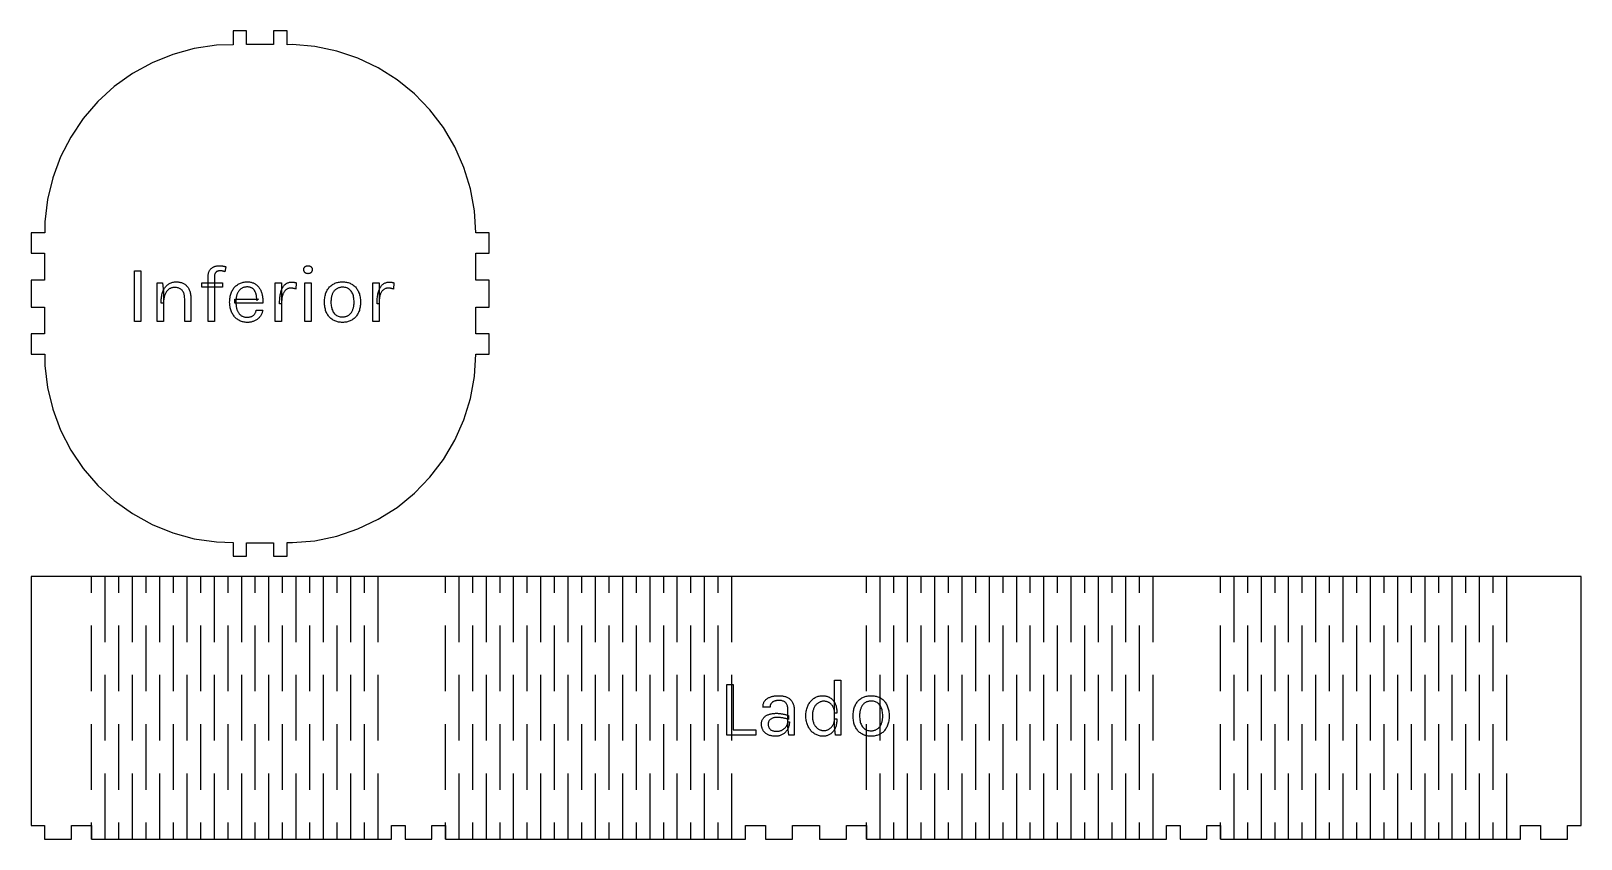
# Model space of a CAD drawing. Header units: millimetres. Extents: x 0 to 230, y 0 to 120.
import ezdxf

# ---------------------------------------------------------------- set-up
doc = ezdxf.new("R2010")
doc.units = ezdxf.units.MM
doc.layers.get('0').update_dxf_attribs({"linetype": 'CONTINUOUS'})

msp = doc.modelspace()

# ---------------------------------------------------------------- linework, layer by layer
for p, q in [((32, 120), (30, 120)), ((30, 120), (30, 118)), ((32, 118), (32, 120)), ((38, 120), (36, 120)), ((36, 120), (36, 118)), ((38, 118), (38, 120)), ((24.233, 117.4), (21.032, 116.525)), ((27.514, 117.889), (24.233, 117.4)), ((30, 117.963), (27.514, 117.889)), ((30, 118), (30, 117.963)), ((36, 118), (32, 118)), ((38, 117.963), (38, 118)), ((38.83, 117.988), (38, 117.963)), ((42.134, 117.693), (38.83, 117.988)), ((45.38, 117.01), (42.134, 117.693)), ((17.958, 115.278), (15.053, 113.677)), ((21.032, 116.525), (17.958, 115.278)), ((48.523, 115.947), (45.38, 117.01)), ((51.518, 114.521), (48.523, 115.947)), ((15.053, 113.677), (12.358, 111.743)), ((54.323, 112.75), (51.518, 114.521)), ((56.9, 110.659), (54.323, 112.75)), ((12.358, 111.743), (9.91, 109.503)), ((59.21, 108.279), (56.9, 110.659)), ((9.91, 109.503), (7.744, 106.99)), ((61.223, 105.642), (59.21, 108.279)), ((7.744, 106.99), (5.891, 104.239)), ((5.891, 104.239), (4.376, 101.287)), ((62.91, 102.786), (61.223, 105.642)), ((4.376, 101.287), (3.221, 98.178)), ((64.248, 99.75), (62.91, 102.786)), ((65.217, 96.577), (64.248, 99.75)), ((3.221, 98.178), (2.442, 94.953)), ((2.442, 94.953), (2.049, 91.659)), ((65.803, 93.312), (65.217, 96.577)), ((66, 90), (65.803, 93.312)), ((2, 90), (0, 90)), ((0, 90), (0, 87)), ((2.049, 90), (2, 90)), ((2.049, 91.659), (2.049, 90)), ((68, 90), (66, 90)), ((68, 87), (68, 90)), ((0, 87), (2, 87)), ((2, 87), (2, 83)), ((27.565, 85.106), (27.65, 85.118)), ((27.65, 85.118), (27.737, 85.127)), ((27.737, 85.127), (27.826, 85.132)), ((27.826, 85.132), (27.916, 85.134)), ((27.916, 85.134), (27.916, 85.134)), ((27.916, 85.134), (27.965, 85.134)), ((27.965, 85.134), (28.015, 85.133)), ((28.015, 85.133), (28.064, 85.131)), ((28.064, 85.131), (28.114, 85.128)), ((28.114, 85.128), (28.164, 85.125)), ((28.164, 85.125), (28.214, 85.121)), ((28.214, 85.121), (28.265, 85.116)), ((28.265, 85.116), (28.315, 85.111)), ((40.899, 85.109), (40.948, 85.12)), ((40.948, 85.12), (41, 85.128)), ((41, 85.128), (41.054, 85.132)), ((41.054, 85.132), (41.11, 85.134)), ((41.11, 85.134), (41.11, 85.134)), ((41.11, 85.134), (41.166, 85.132)), ((41.166, 85.132), (41.22, 85.128)), ((41.22, 85.128), (41.272, 85.12)), ((41.272, 85.12), (41.321, 85.109)), ((66, 83), (66, 87)), ((66, 87), (68, 87)), ((2, 83), (0, 83)), ((0, 83), (0, 79)), ((15.37, 76.866), (15.37, 84.402)), ((15.37, 84.402), (16.306, 84.402)), ((16.306, 84.402), (16.306, 76.866)), ((26.284, 83.49), (26.286, 83.602)), ((26.284, 76.866), (26.284, 83.49)), ((26.286, 83.602), (26.293, 83.71)), ((26.293, 83.71), (26.304, 83.813)), ((26.304, 83.813), (26.319, 83.913)), ((26.319, 83.913), (26.339, 84.008)), ((26.339, 84.008), (26.363, 84.099)), ((26.363, 84.099), (26.391, 84.187)), ((26.391, 84.187), (26.424, 84.27)), ((26.424, 84.27), (26.461, 84.348)), ((26.461, 84.348), (26.503, 84.423)), ((26.503, 84.423), (26.548, 84.494)), ((26.548, 84.494), (26.597, 84.561)), ((26.597, 84.561), (26.648, 84.624)), ((26.648, 84.624), (26.702, 84.683)), ((26.702, 84.683), (26.759, 84.739)), ((26.759, 84.739), (26.82, 84.791)), ((26.82, 84.791), (26.883, 84.839)), ((26.883, 84.839), (26.949, 84.883)), ((26.949, 84.883), (27.019, 84.923)), ((27.019, 84.923), (27.091, 84.96)), ((27.091, 84.96), (27.166, 84.993)), ((27.166, 84.993), (27.242, 85.023)), ((27.221, 83.551), (27.22, 83.478)), ((27.22, 83.478), (27.22, 83.478)), ((27.22, 83.478), (27.22, 76.866)), ((27.225, 83.62), (27.221, 83.551)), ((27.231, 83.686), (27.225, 83.62)), ((27.24, 83.748), (27.231, 83.686)), ((27.252, 83.806), (27.24, 83.748)), ((27.242, 85.023), (27.32, 85.049)), ((27.265, 83.862), (27.252, 83.806)), ((27.282, 83.914), (27.265, 83.862)), ((27.301, 83.962), (27.282, 83.914)), ((27.322, 84.007), (27.301, 83.962)), ((27.32, 85.049), (27.4, 85.071)), ((27.346, 84.048), (27.322, 84.007)), ((27.372, 84.086), (27.346, 84.048)), ((27.399, 84.122), (27.372, 84.086)), ((27.428, 84.155), (27.399, 84.122)), ((27.4, 85.071), (27.482, 85.091)), ((27.457, 84.186), (27.428, 84.155)), ((27.488, 84.215), (27.457, 84.186)), ((27.482, 85.091), (27.565, 85.106)), ((27.521, 84.24), (27.488, 84.215)), ((27.555, 84.263), (27.521, 84.24)), ((27.59, 84.284), (27.555, 84.263)), ((27.626, 84.302), (27.59, 84.284)), ((27.664, 84.318), (27.626, 84.302)), ((27.702, 84.332), (27.664, 84.318)), ((27.741, 84.344), (27.702, 84.332)), ((27.779, 84.355), (27.741, 84.344)), ((27.818, 84.364), (27.779, 84.355)), ((27.856, 84.372), (27.818, 84.364)), ((27.894, 84.378), (27.856, 84.372)), ((27.933, 84.384), (27.894, 84.378)), ((27.971, 84.387), (27.933, 84.384)), ((28.01, 84.389), (27.971, 84.387)), ((28.048, 84.39), (28.01, 84.389)), ((28.081, 84.39), (28.048, 84.39)), ((28.048, 84.39), (28.048, 84.39)), ((28.113, 84.389), (28.081, 84.39)), ((28.147, 84.387), (28.113, 84.389)), ((28.18, 84.384), (28.147, 84.387)), ((28.214, 84.381), (28.18, 84.384)), ((28.248, 84.377), (28.214, 84.381)), ((28.282, 84.372), (28.248, 84.377)), ((28.317, 84.367), (28.282, 84.372)), ((28.315, 85.111), (28.366, 85.105)), ((28.352, 84.361), (28.317, 84.367)), ((28.387, 84.354), (28.352, 84.361)), ((28.366, 85.105), (28.417, 85.098)), ((28.422, 84.346), (28.387, 84.354)), ((28.417, 85.098), (28.468, 85.09)), ((28.458, 84.338), (28.422, 84.346)), ((28.493, 84.329), (28.458, 84.338)), ((28.468, 85.09), (28.519, 85.082)), ((28.529, 84.319), (28.493, 84.329)), ((28.519, 85.082), (28.57, 85.073)), ((28.565, 84.309), (28.529, 84.319)), ((28.6, 84.298), (28.565, 84.309)), ((28.57, 85.073), (28.621, 85.063)), ((28.636, 84.286), (28.6, 84.298)), ((28.621, 85.063), (28.671, 85.053)), ((28.672, 84.273), (28.636, 84.286)), ((28.671, 85.053), (28.722, 85.042)), ((28.708, 84.26), (28.672, 84.273)), ((28.744, 84.246), (28.708, 84.26)), ((28.722, 85.042), (28.773, 85.03)), ((28.924, 84.99), (28.744, 84.246)), ((28.773, 85.03), (28.823, 85.017)), ((28.823, 85.017), (28.874, 85.004)), ((28.874, 85.004), (28.924, 84.99)), ((28.924, 84.99), (28.924, 84.99)), ((40.486, 84.558), (40.488, 84.61)), ((40.488, 84.505), (40.486, 84.558)), ((40.486, 84.558), (40.486, 84.558)), ((40.488, 84.61), (40.493, 84.659)), ((40.493, 84.454), (40.488, 84.505)), ((40.493, 84.659), (40.501, 84.707)), ((40.501, 84.405), (40.493, 84.454)), ((40.501, 84.707), (40.513, 84.752)), ((40.513, 84.359), (40.501, 84.405)), ((40.513, 84.752), (40.528, 84.795)), ((40.528, 84.314), (40.513, 84.359)), ((40.528, 84.795), (40.546, 84.836)), ((40.546, 84.272), (40.528, 84.314)), ((40.546, 84.836), (40.568, 84.875)), ((40.568, 84.231), (40.546, 84.272)), ((40.568, 84.875), (40.594, 84.911)), ((40.594, 84.193), (40.568, 84.231)), ((40.594, 84.911), (40.622, 84.946)), ((40.622, 84.157), (40.594, 84.193)), ((40.622, 84.946), (40.654, 84.978)), ((40.654, 84.123), (40.622, 84.157)), ((40.654, 84.978), (40.689, 85.008)), ((40.689, 84.092), (40.654, 84.123)), ((40.689, 85.008), (40.726, 85.034)), ((40.726, 84.064), (40.689, 84.092)), ((40.726, 85.034), (40.766, 85.058)), ((40.766, 84.039), (40.726, 84.064)), ((40.766, 85.058), (40.808, 85.078)), ((40.808, 84.017), (40.766, 84.039)), ((40.808, 85.078), (40.852, 85.095)), ((40.852, 83.999), (40.808, 84.017)), ((40.852, 85.095), (40.899, 85.109)), ((40.899, 83.984), (40.852, 83.999)), ((40.948, 83.973), (40.899, 83.984)), ((41, 83.965), (40.948, 83.973)), ((41.054, 83.96), (41, 83.965)), ((41.11, 83.958), (41.054, 83.96)), ((41.166, 83.96), (41.11, 83.958)), ((41.11, 83.958), (41.11, 83.958)), ((41.11, 83.958), (41.11, 83.958)), ((41.22, 83.965), (41.166, 83.96)), ((41.272, 83.973), (41.22, 83.965)), ((41.321, 83.984), (41.272, 83.973)), ((41.321, 85.109), (41.368, 85.095)), ((41.368, 83.999), (41.321, 83.984)), ((41.368, 85.095), (41.412, 85.078)), ((41.412, 84.017), (41.368, 83.999)), ((41.412, 85.078), (41.454, 85.058)), ((41.454, 84.039), (41.412, 84.017)), ((41.454, 85.058), (41.494, 85.034)), ((41.494, 84.064), (41.454, 84.039)), ((41.494, 85.034), (41.531, 85.008)), ((41.531, 84.092), (41.494, 84.064)), ((41.531, 85.008), (41.566, 84.978)), ((41.566, 84.123), (41.531, 84.092)), ((41.566, 84.978), (41.598, 84.946)), ((41.598, 84.157), (41.566, 84.123)), ((41.598, 84.946), (41.626, 84.911)), ((41.626, 84.193), (41.598, 84.157)), ((41.626, 84.911), (41.652, 84.875)), ((41.652, 84.231), (41.626, 84.193)), ((41.652, 84.875), (41.674, 84.836)), ((41.674, 84.272), (41.652, 84.231)), ((41.674, 84.836), (41.692, 84.795)), ((41.692, 84.314), (41.674, 84.272)), ((41.692, 84.795), (41.707, 84.752)), ((41.707, 84.359), (41.692, 84.314)), ((41.707, 84.752), (41.719, 84.707)), ((41.719, 84.405), (41.707, 84.359)), ((41.719, 84.707), (41.727, 84.659)), ((41.727, 84.454), (41.719, 84.405)), ((41.727, 84.659), (41.732, 84.61)), ((41.732, 84.505), (41.727, 84.454)), ((41.732, 84.61), (41.734, 84.558)), ((41.734, 84.558), (41.732, 84.505)), ((41.734, 84.558), (41.734, 84.558)), ((68, 83), (66, 83)), ((68, 79), (68, 83)), ((18.73, 76.866), (18.73, 82.602)), ((18.73, 82.602), (19.534, 82.602)), ((19.372, 80.507), (19.401, 80.675)), ((19.401, 80.675), (19.435, 80.837)), ((19.435, 80.837), (19.475, 80.993)), ((19.475, 80.993), (19.52, 81.143)), ((19.52, 81.143), (19.57, 81.288)), ((19.534, 82.602), (19.666, 81.282)), ((19.57, 81.288), (19.625, 81.426)), ((19.625, 81.426), (19.685, 81.558)), ((19.666, 81.282), (19.666, 76.866)), ((19.685, 81.558), (19.75, 81.683)), ((19.75, 81.683), (19.82, 81.801)), ((19.797, 80.611), (19.766, 80.496)), ((19.831, 80.722), (19.797, 80.611)), ((19.82, 81.801), (19.895, 81.913)), ((19.87, 80.829), (19.831, 80.722)), ((19.913, 80.932), (19.87, 80.829)), ((19.895, 81.913), (19.974, 82.018)), ((19.959, 81.029), (19.913, 80.932)), ((20.008, 81.122), (19.959, 81.029)), ((19.974, 82.018), (20.059, 82.116)), ((20.061, 81.21), (20.008, 81.122)), ((20.059, 82.116), (20.148, 82.208)), ((20.117, 81.293), (20.061, 81.21)), ((20.177, 81.372), (20.117, 81.293)), ((20.148, 82.208), (20.242, 82.293)), ((20.241, 81.445), (20.177, 81.372)), ((20.308, 81.513), (20.241, 81.445)), ((20.242, 82.293), (20.341, 82.371)), ((20.378, 81.577), (20.308, 81.513)), ((20.341, 82.371), (20.445, 82.442)), ((20.452, 81.636), (20.378, 81.577)), ((20.445, 82.442), (20.553, 82.506)), ((20.529, 81.69), (20.452, 81.636)), ((20.609, 81.738), (20.529, 81.69)), ((20.553, 82.506), (20.665, 82.562)), ((20.691, 81.78), (20.609, 81.738)), ((20.665, 82.562), (20.782, 82.611)), ((20.776, 81.816), (20.691, 81.78)), ((20.864, 81.847), (20.776, 81.816)), ((20.782, 82.611), (20.903, 82.652)), ((20.955, 81.873), (20.864, 81.847)), ((20.903, 82.652), (21.028, 82.686)), ((21.049, 81.893), (20.955, 81.873)), ((21.028, 82.686), (21.158, 82.712)), ((21.145, 81.907), (21.049, 81.893)), ((21.244, 81.915), (21.145, 81.907)), ((21.158, 82.712), (21.292, 82.731)), ((21.346, 81.918), (21.244, 81.915)), ((21.292, 82.731), (21.431, 82.742)), ((21.479, 81.914), (21.346, 81.918)), ((21.346, 81.918), (21.346, 81.918)), ((21.431, 82.742), (21.574, 82.746)), ((21.606, 81.901), (21.479, 81.914)), ((21.574, 82.746), (21.574, 82.746)), ((21.574, 82.746), (21.708, 82.743)), ((21.727, 81.879), (21.606, 81.901)), ((21.708, 82.743), (21.837, 82.734)), ((21.843, 81.849), (21.727, 81.879)), ((21.837, 82.734), (21.963, 82.719)), ((21.953, 81.811), (21.843, 81.849)), ((22.057, 81.764), (21.953, 81.811)), ((21.963, 82.719), (22.085, 82.698)), ((22.156, 81.708), (22.057, 81.764)), ((22.085, 82.698), (22.203, 82.67)), ((22.248, 81.643), (22.156, 81.708)), ((22.203, 82.67), (22.317, 82.637)), ((22.336, 81.571), (22.248, 81.643)), ((22.317, 82.637), (22.428, 82.598)), ((22.417, 81.489), (22.336, 81.571)), ((22.492, 81.399), (22.417, 81.489)), ((22.428, 82.598), (22.534, 82.552)), ((22.558, 81.302), (22.492, 81.399)), ((22.534, 82.552), (22.636, 82.501)), ((22.617, 81.196), (22.558, 81.302)), ((22.669, 81.083), (22.617, 81.196)), ((22.636, 82.501), (22.735, 82.443)), ((22.712, 80.962), (22.669, 81.083)), ((22.747, 80.833), (22.712, 80.962)), ((22.735, 82.443), (22.829, 82.38)), ((22.775, 80.696), (22.747, 80.833)), ((22.794, 80.551), (22.775, 80.696)), ((22.806, 80.398), (22.794, 80.551)), ((22.829, 82.38), (22.919, 82.311)), ((22.919, 82.311), (23.005, 82.238)), ((23.005, 82.238), (23.085, 82.159)), ((23.085, 82.159), (23.162, 82.075)), ((23.162, 82.075), (23.234, 81.985)), ((23.234, 81.985), (23.301, 81.891)), ((23.301, 81.891), (23.364, 81.791)), ((23.364, 81.791), (23.422, 81.686)), ((23.422, 81.686), (23.476, 81.576)), ((23.476, 81.576), (23.525, 81.461)), ((23.525, 81.461), (23.569, 81.342)), ((23.569, 81.342), (23.608, 81.219)), ((23.608, 81.219), (23.641, 81.091)), ((23.641, 81.091), (23.669, 80.96)), ((23.669, 80.96), (23.693, 80.824)), ((23.693, 80.824), (23.711, 80.683)), ((23.711, 80.683), (23.724, 80.539)), ((23.724, 80.539), (23.731, 80.391)), ((25.348, 81.954), (25.348, 82.602)), ((25.348, 82.602), (28.408, 82.602)), ((28.408, 81.954), (25.348, 81.954)), ((28.408, 82.602), (28.408, 81.954)), ((28.408, 81.954), (28.408, 81.954)), ((29.536, 80.433), (29.566, 80.598)), ((29.566, 80.598), (29.603, 80.757)), ((29.603, 80.757), (29.647, 80.911)), ((29.647, 80.911), (29.697, 81.06)), ((29.697, 81.06), (29.754, 81.204)), ((29.754, 81.204), (29.818, 81.342)), ((29.818, 81.342), (29.888, 81.474)), ((29.888, 81.474), (29.962, 81.601)), ((29.962, 81.601), (30.042, 81.72)), ((30.042, 81.72), (30.127, 81.834)), ((30.127, 81.834), (30.216, 81.941)), ((30.216, 81.941), (30.311, 82.042)), ((30.311, 82.042), (30.41, 82.137)), ((30.41, 82.137), (30.515, 82.225)), ((30.485, 80.588), (30.464, 80.489)), ((30.509, 80.685), (30.485, 80.588)), ((30.537, 80.78), (30.509, 80.685)), ((30.515, 82.225), (30.624, 82.307)), ((30.569, 80.874), (30.537, 80.78)), ((30.604, 80.967), (30.569, 80.874)), ((30.643, 81.057), (30.604, 80.967)), ((30.624, 82.307), (30.739, 82.383)), ((30.686, 81.144), (30.643, 81.057)), ((30.732, 81.226), (30.686, 81.144)), ((30.783, 81.306), (30.732, 81.226)), ((30.739, 82.383), (30.858, 82.452)), ((30.836, 81.382), (30.783, 81.306)), ((30.894, 81.454), (30.836, 81.382)), ((30.858, 82.452), (30.98, 82.514)), ((30.956, 81.523), (30.894, 81.454)), ((31.021, 81.588), (30.956, 81.523)), ((30.98, 82.514), (31.105, 82.568)), ((31.089, 81.65), (31.021, 81.588)), ((31.162, 81.708), (31.089, 81.65)), ((31.105, 82.568), (31.233, 82.615)), ((31.238, 81.762), (31.162, 81.708)), ((31.233, 82.615), (31.365, 82.655)), ((31.318, 81.81), (31.238, 81.762)), ((31.401, 81.852), (31.318, 81.81)), ((31.365, 82.655), (31.5, 82.688)), ((31.488, 81.888), (31.401, 81.852)), ((31.579, 81.919), (31.488, 81.888)), ((31.5, 82.688), (31.639, 82.713)), ((31.673, 81.945), (31.579, 81.919)), ((31.639, 82.713), (31.781, 82.731)), ((31.771, 81.965), (31.673, 81.945)), ((31.872, 81.979), (31.771, 81.965)), ((31.781, 82.731), (31.926, 82.742)), ((31.977, 81.987), (31.872, 81.979)), ((31.926, 82.742), (32.074, 82.746)), ((32.086, 81.99), (31.977, 81.987)), ((32.074, 82.746), (32.074, 82.746)), ((32.074, 82.746), (32.203, 82.743)), ((32.172, 81.988), (32.086, 81.99)), ((32.086, 81.99), (32.086, 81.99)), ((32.255, 81.983), (32.172, 81.988)), ((32.203, 82.743), (32.328, 82.735)), ((32.335, 81.974), (32.255, 81.983)), ((32.328, 82.735), (32.449, 82.722)), ((32.411, 81.961), (32.335, 81.974)), ((32.485, 81.945), (32.411, 81.961)), ((32.449, 82.722), (32.566, 82.704)), ((32.555, 81.925), (32.485, 81.945)), ((32.623, 81.902), (32.555, 81.925)), ((32.566, 82.704), (32.68, 82.68)), ((32.687, 81.875), (32.623, 81.902)), ((32.68, 82.68), (32.79, 82.651)), ((32.748, 81.844), (32.687, 81.875)), ((32.806, 81.81), (32.748, 81.844)), ((32.79, 82.651), (32.896, 82.617)), ((32.861, 81.773), (32.806, 81.81)), ((32.914, 81.733), (32.861, 81.773)), ((32.896, 82.617), (32.998, 82.577)), ((32.964, 81.691), (32.914, 81.733)), ((33.011, 81.647), (32.964, 81.691)), ((32.998, 82.577), (33.096, 82.532)), ((33.056, 81.601), (33.011, 81.647)), ((33.099, 81.552), (33.056, 81.601)), ((33.096, 82.532), (33.19, 82.482)), ((33.139, 81.501), (33.099, 81.552)), ((33.177, 81.447), (33.139, 81.501)), ((33.212, 81.391), (33.177, 81.447)), ((33.19, 82.482), (33.281, 82.427)), ((33.244, 81.333), (33.212, 81.391)), ((33.274, 81.273), (33.244, 81.333)), ((33.302, 81.212), (33.274, 81.273)), ((33.281, 82.427), (33.368, 82.369)), ((33.329, 81.15), (33.302, 81.212)), ((33.353, 81.086), (33.329, 81.15)), ((33.375, 81.022), (33.353, 81.086)), ((33.368, 82.369), (33.451, 82.307)), ((33.396, 80.956), (33.375, 81.022)), ((33.414, 80.889), (33.396, 80.956)), ((33.43, 80.821), (33.414, 80.889)), ((33.445, 80.752), (33.43, 80.821)), ((33.457, 80.682), (33.445, 80.752)), ((33.451, 82.307), (33.531, 82.241)), ((33.468, 80.611), (33.457, 80.682)), ((33.477, 80.54), (33.468, 80.611)), ((33.484, 80.47), (33.477, 80.54)), ((33.531, 82.241), (33.607, 82.171)), ((33.607, 82.171), (33.68, 82.098)), ((33.68, 82.098), (33.749, 82.021)), ((33.749, 82.021), (33.814, 81.941)), ((33.814, 81.941), (33.876, 81.856)), ((33.876, 81.856), (33.934, 81.768)), ((33.934, 81.768), (33.989, 81.677)), ((33.989, 81.677), (34.04, 81.583)), ((34.04, 81.583), (34.088, 81.487)), ((34.088, 81.487), (34.132, 81.389)), ((34.132, 81.389), (34.173, 81.289)), ((34.173, 81.289), (34.211, 81.186)), ((34.211, 81.186), (34.245, 81.081)), ((34.245, 81.081), (34.276, 80.973)), ((34.276, 80.973), (34.303, 80.863)), ((34.303, 80.863), (34.327, 80.751)), ((34.327, 80.751), (34.348, 80.637)), ((34.348, 80.637), (34.365, 80.523)), ((34.365, 80.523), (34.379, 80.407)), ((36.244, 76.866), (36.244, 82.614)), ((36.244, 82.614), (37.18, 82.614)), ((36.944, 80.458), (36.968, 80.636)), ((36.968, 80.636), (36.995, 80.806)), ((36.995, 80.806), (37.026, 80.969)), ((37.026, 80.969), (37.062, 81.125)), ((37.062, 81.125), (37.102, 81.273)), ((37.102, 81.273), (37.146, 81.414)), ((37.146, 81.414), (37.194, 81.548)), ((37.18, 82.614), (37.18, 76.866)), ((37.194, 81.548), (37.246, 81.674)), ((37.246, 81.674), (37.301, 81.793)), ((37.294, 80.593), (37.27, 80.481)), ((37.321, 80.7), (37.294, 80.593)), ((37.301, 81.793), (37.361, 81.904)), ((37.351, 80.803), (37.321, 80.7)), ((37.384, 80.902), (37.351, 80.803)), ((37.361, 81.904), (37.424, 82.009)), ((37.421, 80.995), (37.384, 80.902)), ((37.461, 81.084), (37.421, 80.995)), ((37.424, 82.009), (37.492, 82.106)), ((37.505, 81.169), (37.461, 81.084)), ((37.492, 82.106), (37.563, 82.196)), ((37.552, 81.248), (37.505, 81.169)), ((37.602, 81.323), (37.552, 81.248)), ((37.563, 82.196), (37.638, 82.278)), ((37.656, 81.393), (37.602, 81.323)), ((37.638, 82.278), (37.717, 82.353)), ((37.713, 81.458), (37.656, 81.393)), ((37.774, 81.519), (37.713, 81.458)), ((37.717, 82.353), (37.8, 82.421)), ((37.838, 81.574), (37.774, 81.519)), ((37.8, 82.421), (37.886, 82.482)), ((37.907, 81.624), (37.838, 81.574)), ((37.886, 82.482), (37.976, 82.535)), ((37.979, 81.667), (37.907, 81.624)), ((37.976, 82.535), (38.069, 82.581)), ((38.055, 81.705), (37.979, 81.667)), ((38.135, 81.737), (38.055, 81.705)), ((38.069, 82.581), (38.166, 82.621)), ((38.22, 81.763), (38.135, 81.737)), ((38.166, 82.621), (38.267, 82.653)), ((38.308, 81.784), (38.22, 81.763)), ((38.267, 82.653), (38.371, 82.678)), ((38.4, 81.798), (38.308, 81.784)), ((38.371, 82.678), (38.478, 82.696)), ((38.496, 81.807), (38.4, 81.798)), ((38.478, 82.696), (38.589, 82.706)), ((38.596, 81.81), (38.496, 81.807)), ((38.589, 82.706), (38.704, 82.71)), ((38.628, 81.81), (38.596, 81.81)), ((38.596, 81.81), (38.596, 81.81)), ((38.66, 81.808), (38.628, 81.81)), ((38.693, 81.806), (38.66, 81.808)), ((38.728, 81.804), (38.693, 81.806)), ((38.704, 82.71), (38.704, 82.71)), ((38.704, 82.71), (38.742, 82.71)), ((38.762, 81.8), (38.728, 81.804)), ((38.742, 82.71), (38.779, 82.709)), ((38.798, 81.796), (38.762, 81.8)), ((38.779, 82.709), (38.816, 82.708)), ((38.835, 81.791), (38.798, 81.796)), ((38.816, 82.708), (38.852, 82.706)), ((38.872, 81.785), (38.835, 81.791)), ((38.852, 82.706), (38.888, 82.703)), ((38.911, 81.778), (38.872, 81.785)), ((38.888, 82.703), (38.923, 82.7)), ((38.95, 81.771), (38.911, 81.778)), ((38.923, 82.7), (38.957, 82.697)), ((38.989, 81.763), (38.95, 81.771)), ((38.957, 82.697), (38.99, 82.693)), ((39.028, 81.755), (38.989, 81.763)), ((38.99, 82.693), (39.023, 82.688)), ((39.023, 82.688), (39.055, 82.683)), ((39.066, 81.746), (39.028, 81.755)), ((39.055, 82.683), (39.087, 82.677)), ((39.104, 81.737), (39.066, 81.746)), ((39.087, 82.677), (39.119, 82.671)), ((39.14, 81.728), (39.104, 81.737)), ((39.119, 82.671), (39.151, 82.664)), ((39.177, 81.719), (39.14, 81.728)), ((39.151, 82.664), (39.183, 82.657)), ((39.212, 81.709), (39.177, 81.719)), ((39.183, 82.657), (39.215, 82.649)), ((39.248, 81.699), (39.212, 81.709)), ((39.215, 82.649), (39.247, 82.641)), ((39.247, 82.641), (39.279, 82.632)), ((39.282, 81.689), (39.248, 81.699)), ((39.279, 82.632), (39.311, 82.623)), ((39.316, 81.678), (39.282, 81.689)), ((39.311, 82.623), (39.344, 82.613)), ((39.376, 82.602), (39.316, 81.678)), ((39.344, 82.613), (39.376, 82.602)), ((39.376, 82.602), (39.376, 82.602)), ((40.642, 76.866), (40.642, 82.614)), ((40.642, 82.614), (41.578, 82.614)), ((41.578, 82.614), (41.578, 76.866)), ((43.614, 80.475), (43.645, 80.644)), ((43.645, 80.644), (43.683, 80.806)), ((43.683, 80.806), (43.729, 80.963)), ((43.729, 80.963), (43.781, 81.113)), ((43.781, 81.113), (43.84, 81.256)), ((43.84, 81.256), (43.906, 81.393)), ((43.906, 81.393), (43.978, 81.524)), ((43.978, 81.524), (44.055, 81.648)), ((44.055, 81.648), (44.138, 81.765)), ((44.138, 81.765), (44.225, 81.876)), ((44.225, 81.876), (44.318, 81.98)), ((44.318, 81.98), (44.415, 82.078)), ((44.415, 82.078), (44.518, 82.169)), ((44.518, 82.169), (44.626, 82.254)), ((44.616, 80.599), (44.59, 80.487)), ((44.647, 80.707), (44.616, 80.599)), ((44.626, 82.254), (44.739, 82.332)), ((44.681, 80.812), (44.647, 80.707)), ((44.719, 80.913), (44.681, 80.812)), ((44.761, 81.01), (44.719, 80.913)), ((44.739, 82.332), (44.857, 82.404)), ((44.807, 81.102), (44.761, 81.01)), ((44.856, 81.189), (44.807, 81.102)), ((44.91, 81.273), (44.856, 81.189)), ((44.857, 82.404), (44.979, 82.469)), ((44.966, 81.351), (44.91, 81.273)), ((45.027, 81.425), (44.966, 81.351)), ((44.979, 82.469), (45.105, 82.527)), ((45.092, 81.494), (45.027, 81.425)), ((45.16, 81.559), (45.092, 81.494)), ((45.105, 82.527), (45.234, 82.578)), ((45.231, 81.619), (45.16, 81.559)), ((45.307, 81.675), (45.231, 81.619)), ((45.234, 82.578), (45.367, 82.623)), ((45.386, 81.726), (45.307, 81.675)), ((45.367, 82.623), (45.503, 82.66)), ((45.469, 81.771), (45.386, 81.726)), ((45.555, 81.811), (45.469, 81.771)), ((45.503, 82.66), (45.642, 82.691)), ((45.645, 81.846), (45.555, 81.811)), ((45.642, 82.691), (45.785, 82.715)), ((45.738, 81.875), (45.645, 81.846)), ((45.835, 81.899), (45.738, 81.875)), ((45.785, 82.715), (45.931, 82.732)), ((45.936, 81.918), (45.835, 81.899)), ((45.931, 82.732), (46.081, 82.743)), ((46.039, 81.931), (45.936, 81.918)), ((46.147, 81.939), (46.039, 81.931)), ((46.081, 82.743), (46.234, 82.746)), ((46.258, 81.942), (46.147, 81.939)), ((46.234, 82.746), (46.234, 82.746)), ((46.234, 82.746), (46.386, 82.743)), ((46.422, 81.936), (46.258, 81.942)), ((46.258, 81.942), (46.258, 81.942)), ((46.386, 82.743), (46.535, 82.732)), ((46.577, 81.918), (46.422, 81.936)), ((46.535, 82.732), (46.68, 82.715)), ((46.725, 81.889), (46.577, 81.918)), ((46.68, 82.715), (46.822, 82.691)), ((46.864, 81.847), (46.725, 81.889)), ((46.822, 82.691), (46.961, 82.66)), ((46.994, 81.794), (46.864, 81.847)), ((46.961, 82.66), (47.096, 82.623)), ((47.117, 81.729), (46.994, 81.794)), ((47.096, 82.623), (47.228, 82.578)), ((47.231, 81.652), (47.117, 81.729)), ((47.228, 82.578), (47.357, 82.527)), ((47.337, 81.564), (47.231, 81.652)), ((47.435, 81.463), (47.337, 81.564)), ((47.357, 82.527), (47.483, 82.469)), ((47.524, 81.351), (47.435, 81.463)), ((47.483, 82.469), (47.605, 82.404)), ((47.605, 81.228), (47.524, 81.351)), ((47.605, 82.404), (47.723, 82.332)), ((47.677, 81.097), (47.605, 81.228)), ((47.741, 80.957), (47.677, 81.097)), ((47.723, 82.332), (47.836, 82.254)), ((47.797, 80.809), (47.741, 80.957)), ((47.843, 80.651), (47.797, 80.809)), ((47.836, 82.254), (47.944, 82.169)), ((47.882, 80.485), (47.843, 80.651)), ((47.944, 82.169), (48.046, 82.078)), ((48.046, 82.078), (48.143, 81.98)), ((48.143, 81.98), (48.236, 81.876)), ((48.236, 81.876), (48.323, 81.765)), ((48.323, 81.765), (48.405, 81.648)), ((48.405, 81.648), (48.481, 81.524)), ((48.481, 81.524), (48.553, 81.393)), ((48.553, 81.393), (48.619, 81.256)), ((48.619, 81.256), (48.677, 81.113)), ((48.677, 81.113), (48.729, 80.963)), ((48.729, 80.963), (48.774, 80.806)), ((48.774, 80.806), (48.812, 80.644)), ((48.812, 80.644), (48.843, 80.475)), ((50.716, 76.866), (50.716, 82.614)), ((50.716, 82.614), (51.652, 82.614)), ((51.416, 80.458), (51.44, 80.636)), ((51.44, 80.636), (51.467, 80.806)), ((51.467, 80.806), (51.498, 80.969)), ((51.498, 80.969), (51.534, 81.125)), ((51.534, 81.125), (51.574, 81.273)), ((51.574, 81.273), (51.618, 81.414)), ((51.618, 81.414), (51.666, 81.548)), ((51.652, 82.614), (51.652, 76.866)), ((51.666, 81.548), (51.718, 81.674)), ((51.718, 81.674), (51.773, 81.793)), ((51.766, 80.593), (51.742, 80.481)), ((51.793, 80.7), (51.766, 80.593)), ((51.773, 81.793), (51.833, 81.904)), ((51.823, 80.803), (51.793, 80.7)), ((51.856, 80.902), (51.823, 80.803)), ((51.833, 81.904), (51.896, 82.009)), ((51.893, 80.995), (51.856, 80.902)), ((51.933, 81.084), (51.893, 80.995)), ((51.896, 82.009), (51.964, 82.106)), ((51.977, 81.169), (51.933, 81.084)), ((51.964, 82.106), (52.035, 82.196)), ((52.024, 81.248), (51.977, 81.169)), ((52.074, 81.323), (52.024, 81.248)), ((52.035, 82.196), (52.11, 82.278)), ((52.128, 81.393), (52.074, 81.323)), ((52.11, 82.278), (52.189, 82.353)), ((52.185, 81.458), (52.128, 81.393)), ((52.246, 81.519), (52.185, 81.458)), ((52.189, 82.353), (52.272, 82.421)), ((52.31, 81.574), (52.246, 81.519)), ((52.272, 82.421), (52.358, 82.482)), ((52.379, 81.624), (52.31, 81.574)), ((52.358, 82.482), (52.448, 82.535)), ((52.451, 81.667), (52.379, 81.624)), ((52.448, 82.535), (52.541, 82.581)), ((52.527, 81.705), (52.451, 81.667)), ((52.608, 81.737), (52.527, 81.705)), ((52.541, 82.581), (52.638, 82.621)), ((52.692, 81.763), (52.608, 81.737)), ((52.638, 82.621), (52.739, 82.653)), ((52.78, 81.784), (52.692, 81.763)), ((52.739, 82.653), (52.843, 82.678)), ((52.872, 81.798), (52.78, 81.784)), ((52.843, 82.678), (52.95, 82.696)), ((52.968, 81.807), (52.872, 81.798)), ((52.95, 82.696), (53.061, 82.706)), ((53.068, 81.81), (52.968, 81.807)), ((53.061, 82.706), (53.176, 82.71)), ((53.1, 81.81), (53.068, 81.81)), ((53.068, 81.81), (53.068, 81.81)), ((53.132, 81.808), (53.1, 81.81)), ((53.165, 81.806), (53.132, 81.808)), ((53.2, 81.804), (53.165, 81.806)), ((53.176, 82.71), (53.176, 82.71)), ((53.176, 82.71), (53.214, 82.71)), ((53.234, 81.8), (53.2, 81.804)), ((53.214, 82.71), (53.251, 82.709)), ((53.27, 81.796), (53.234, 81.8)), ((53.251, 82.709), (53.288, 82.708)), ((53.307, 81.791), (53.27, 81.796)), ((53.288, 82.708), (53.324, 82.706)), ((53.344, 81.785), (53.307, 81.791)), ((53.324, 82.706), (53.36, 82.703)), ((53.383, 81.778), (53.344, 81.785)), ((53.36, 82.703), (53.395, 82.7)), ((53.422, 81.771), (53.383, 81.778)), ((53.395, 82.7), (53.429, 82.697)), ((53.461, 81.763), (53.422, 81.771)), ((53.429, 82.697), (53.462, 82.693)), ((53.5, 81.755), (53.461, 81.763)), ((53.462, 82.693), (53.495, 82.688)), ((53.495, 82.688), (53.527, 82.683)), ((53.538, 81.746), (53.5, 81.755)), ((53.527, 82.683), (53.559, 82.677)), ((53.576, 81.737), (53.538, 81.746)), ((53.559, 82.677), (53.591, 82.671)), ((53.612, 81.728), (53.576, 81.737)), ((53.591, 82.671), (53.623, 82.664)), ((53.649, 81.719), (53.612, 81.728)), ((53.623, 82.664), (53.655, 82.657)), ((53.684, 81.709), (53.649, 81.719)), ((53.655, 82.657), (53.687, 82.649)), ((53.72, 81.699), (53.684, 81.709)), ((53.687, 82.649), (53.719, 82.641)), ((53.719, 82.641), (53.751, 82.632)), ((53.754, 81.689), (53.72, 81.699)), ((53.751, 82.632), (53.783, 82.623)), ((53.788, 81.678), (53.754, 81.689)), ((53.783, 82.623), (53.816, 82.613)), ((53.848, 82.602), (53.788, 81.678)), ((53.816, 82.613), (53.848, 82.602)), ((53.848, 82.602), (53.848, 82.602)), ((0, 79), (2, 79)), ((2, 79), (2, 75)), ((19.306, 79.578), (19.309, 79.775)), ((19.666, 79.578), (19.306, 79.578)), ((19.309, 79.775), (19.317, 79.967)), ((19.317, 79.967), (19.33, 80.153)), ((19.33, 80.153), (19.348, 80.333)), ((19.348, 80.333), (19.372, 80.507)), ((19.668, 79.721), (19.666, 79.578)), ((19.666, 79.578), (19.666, 79.578)), ((19.674, 79.86), (19.668, 79.721)), ((19.684, 79.996), (19.674, 79.86)), ((19.699, 80.127), (19.684, 79.996)), ((19.717, 80.254), (19.699, 80.127)), ((19.739, 80.377), (19.717, 80.254)), ((19.766, 80.496), (19.739, 80.377)), ((22.81, 80.238), (22.806, 80.398)), ((22.81, 76.866), (22.81, 80.238)), ((23.731, 80.391), (23.734, 80.238)), ((23.734, 80.238), (23.734, 80.238)), ((23.734, 80.238), (23.734, 76.866)), ((29.482, 79.722), (29.485, 79.908)), ((29.485, 79.548), (29.482, 79.722)), ((29.482, 79.722), (29.482, 79.722)), ((29.485, 79.908), (29.495, 80.088)), ((29.496, 79.377), (29.485, 79.548)), ((29.495, 80.088), (29.512, 80.263)), ((29.513, 79.211), (29.496, 79.377)), ((29.512, 80.263), (29.536, 80.433)), ((29.536, 79.049), (29.513, 79.211)), ((29.567, 78.891), (29.536, 79.049)), ((29.604, 78.737), (29.567, 78.891)), ((29.648, 78.587), (29.604, 78.737)), ((29.699, 78.441), (29.648, 78.587)), ((29.757, 78.3), (29.699, 78.441)), ((29.821, 78.162), (29.757, 78.3)), ((30.238, 79.578), (30.238, 80.154)), ((30.238, 80.154), (33.772, 80.154)), ((34.39, 79.578), (30.238, 79.578)), ((30.42, 80.08), (30.418, 79.974)), ((30.418, 79.974), (30.418, 79.974)), ((30.418, 79.974), (30.418, 79.59)), ((30.418, 79.59), (30.42, 79.471)), ((30.425, 80.185), (30.42, 80.08)), ((30.42, 79.471), (30.425, 79.355)), ((30.435, 80.288), (30.425, 80.185)), ((30.425, 79.355), (30.434, 79.241)), ((30.434, 79.241), (30.447, 79.13)), ((30.448, 80.389), (30.435, 80.288)), ((30.447, 79.13), (30.464, 79.022)), ((30.464, 80.489), (30.448, 80.389)), ((30.464, 79.022), (30.484, 78.915)), ((30.484, 78.915), (30.508, 78.812)), ((30.508, 78.812), (30.535, 78.711)), ((30.535, 78.711), (30.566, 78.612)), ((30.566, 78.612), (30.601, 78.516)), ((30.601, 78.516), (30.639, 78.423)), ((30.639, 78.423), (30.682, 78.334)), ((30.682, 78.334), (30.727, 78.249)), ((30.727, 78.249), (30.777, 78.168)), ((33.322, 78.177), (33.358, 78.264)), ((33.358, 78.264), (33.388, 78.357)), ((33.388, 78.357), (33.412, 78.455)), ((33.412, 78.455), (33.43, 78.558)), ((33.43, 78.558), (33.43, 78.558)), ((33.43, 78.558), (34.402, 78.558)), ((33.491, 80.399), (33.484, 80.47)), ((33.495, 80.328), (33.491, 80.399)), ((33.498, 80.257), (33.495, 80.328)), ((33.772, 80.154), (33.496, 79.974)), ((33.496, 79.974), (33.499, 80.045)), ((33.5, 80.186), (33.498, 80.257)), ((33.499, 80.045), (33.5, 80.116)), ((33.5, 80.116), (33.5, 80.186)), ((34.327, 78.23), (34.294, 78.127)), ((34.357, 78.336), (34.327, 78.23)), ((34.382, 78.446), (34.357, 78.336)), ((34.379, 80.407), (34.39, 80.291)), ((34.402, 78.558), (34.382, 78.446)), ((34.39, 80.291), (34.398, 80.174)), ((34.398, 79.699), (34.39, 79.578)), ((34.39, 79.578), (34.39, 79.578)), ((34.398, 80.174), (34.403, 80.057)), ((34.403, 79.819), (34.398, 79.699)), ((34.403, 80.057), (34.404, 79.938)), ((34.404, 79.938), (34.403, 79.819)), ((36.892, 79.458), (36.894, 79.673)), ((37.18, 79.458), (36.892, 79.458)), ((36.894, 79.673), (36.9, 79.88)), ((36.9, 79.88), (36.911, 80.08)), ((36.911, 80.08), (36.926, 80.273)), ((36.926, 80.273), (36.944, 80.458)), ((37.181, 79.599), (37.18, 79.458)), ((37.18, 79.458), (37.18, 79.458)), ((37.18, 79.458), (37.18, 79.458)), ((37.186, 79.736), (37.181, 79.599)), ((37.193, 79.87), (37.186, 79.736)), ((37.203, 79.999), (37.193, 79.87)), ((37.215, 80.126), (37.203, 79.999)), ((37.231, 80.248), (37.215, 80.126)), ((37.249, 80.366), (37.231, 80.248)), ((37.27, 80.481), (37.249, 80.366)), ((43.558, 79.734), (43.561, 79.929)), ((43.561, 79.54), (43.558, 79.734)), ((43.558, 79.734), (43.558, 79.734)), ((43.561, 79.929), (43.572, 80.117)), ((43.572, 79.353), (43.561, 79.54)), ((43.572, 80.117), (43.589, 80.299)), ((43.589, 79.172), (43.572, 79.353)), ((43.589, 80.299), (43.614, 80.475)), ((43.614, 78.997), (43.589, 79.172)), ((43.645, 78.828), (43.614, 78.997)), ((43.683, 78.666), (43.645, 78.828)), ((43.729, 78.509), (43.683, 78.666)), ((43.781, 78.359), (43.729, 78.509)), ((43.84, 78.216), (43.781, 78.359)), ((43.906, 78.078), (43.84, 78.216)), ((44.52, 79.869), (44.518, 79.734)), ((44.518, 79.734), (44.518, 79.734)), ((44.518, 79.734), (44.522, 79.535)), ((44.526, 80), (44.52, 79.869)), ((44.522, 79.535), (44.535, 79.345)), ((44.536, 80.127), (44.526, 80)), ((44.535, 79.345), (44.557, 79.164)), ((44.55, 80.251), (44.536, 80.127)), ((44.568, 80.371), (44.55, 80.251)), ((44.557, 79.164), (44.587, 78.99)), ((44.59, 80.487), (44.568, 80.371)), ((44.587, 78.99), (44.625, 78.826)), ((44.625, 78.826), (44.672, 78.669)), ((44.672, 78.669), (44.728, 78.522)), ((44.728, 78.522), (44.793, 78.382)), ((44.793, 78.382), (44.865, 78.251)), ((44.865, 78.251), (44.947, 78.129)), ((47.558, 78.206), (47.611, 78.289)), ((47.611, 78.289), (47.661, 78.376)), ((47.661, 78.376), (47.707, 78.468)), ((47.707, 78.468), (47.749, 78.564)), ((47.749, 78.564), (47.787, 78.664)), ((47.787, 78.664), (47.821, 78.768)), ((47.821, 78.768), (47.852, 78.876)), ((47.852, 78.876), (47.878, 78.987)), ((47.878, 78.987), (47.9, 79.103)), ((47.912, 80.31), (47.882, 80.485)), ((47.9, 79.103), (47.918, 79.221)), ((47.933, 80.127), (47.912, 80.31)), ((47.918, 79.221), (47.932, 79.344)), ((47.932, 79.344), (47.942, 79.47)), ((47.946, 79.935), (47.933, 80.127)), ((47.942, 79.47), (47.948, 79.6)), ((47.95, 79.734), (47.946, 79.935)), ((47.948, 79.6), (47.95, 79.734)), ((47.95, 79.734), (47.95, 79.734)), ((48.619, 78.216), (48.553, 78.078)), ((48.677, 78.359), (48.619, 78.216)), ((48.729, 78.509), (48.677, 78.359)), ((48.774, 78.666), (48.729, 78.509)), ((48.812, 78.828), (48.774, 78.666)), ((48.843, 78.997), (48.812, 78.828)), ((48.843, 80.475), (48.867, 80.299)), ((48.867, 79.172), (48.843, 78.997)), ((48.867, 80.299), (48.884, 80.117)), ((48.884, 79.353), (48.867, 79.172)), ((48.884, 80.117), (48.895, 79.929)), ((48.895, 79.54), (48.884, 79.353)), ((48.895, 79.929), (48.898, 79.734)), ((48.898, 79.734), (48.895, 79.54)), ((48.898, 79.734), (48.898, 79.734)), ((51.364, 79.458), (51.366, 79.673)), ((51.652, 79.458), (51.364, 79.458)), ((51.366, 79.673), (51.372, 79.88)), ((51.372, 79.88), (51.383, 80.08)), ((51.383, 80.08), (51.398, 80.273)), ((51.398, 80.273), (51.416, 80.458)), ((51.653, 79.599), (51.652, 79.458)), ((51.652, 79.458), (51.652, 79.458)), ((51.652, 79.458), (51.652, 79.458)), ((51.658, 79.736), (51.653, 79.599)), ((51.665, 79.87), (51.658, 79.736)), ((51.675, 79.999), (51.665, 79.87)), ((51.687, 80.126), (51.675, 79.999)), ((51.703, 80.248), (51.687, 80.126)), ((51.721, 80.366), (51.703, 80.248)), ((51.742, 80.481), (51.721, 80.366)), ((66, 75), (66, 79)), ((66, 79), (68, 79)), ((16.306, 76.866), (15.37, 76.866)), ((16.306, 76.866), (16.306, 76.866)), ((19.666, 76.866), (18.73, 76.866)), ((19.666, 76.866), (19.666, 76.866)), ((23.734, 76.866), (22.81, 76.866)), ((23.734, 76.866), (23.734, 76.866)), ((27.22, 76.866), (26.284, 76.866)), ((27.22, 76.866), (27.22, 76.866)), ((29.891, 78.029), (29.821, 78.162)), ((29.966, 77.903), (29.891, 78.029)), ((30.047, 77.782), (29.966, 77.903)), ((30.132, 77.667), (30.047, 77.782)), ((30.221, 77.558), (30.132, 77.667)), ((30.316, 77.455), (30.221, 77.558)), ((30.416, 77.358), (30.316, 77.455)), ((30.521, 77.267), (30.416, 77.358)), ((30.63, 77.182), (30.521, 77.267)), ((30.745, 77.103), (30.63, 77.182)), ((30.864, 77.031), (30.745, 77.103)), ((30.777, 78.168), (30.83, 78.091)), ((30.83, 78.091), (30.886, 78.018)), ((30.985, 76.966), (30.864, 77.031)), ((30.886, 78.018), (30.947, 77.949)), ((30.947, 77.949), (31.011, 77.884)), ((31.11, 76.909), (30.985, 76.966)), ((31.011, 77.884), (31.079, 77.823)), ((31.079, 77.823), (31.15, 77.766)), ((31.238, 76.859), (31.11, 76.909)), ((31.15, 77.766), (31.225, 77.714)), ((31.225, 77.714), (31.304, 77.667)), ((31.37, 76.817), (31.238, 76.859)), ((31.304, 77.667), (31.387, 77.625)), ((31.504, 76.783), (31.37, 76.817)), ((31.387, 77.625), (31.474, 77.589)), ((31.474, 77.589), (31.564, 77.559)), ((31.642, 76.756), (31.504, 76.783)), ((31.564, 77.559), (31.658, 77.534)), ((31.783, 76.737), (31.642, 76.756)), ((31.658, 77.534), (31.756, 77.515)), ((31.756, 77.515), (31.858, 77.501)), ((31.927, 76.726), (31.783, 76.737)), ((31.858, 77.501), (31.964, 77.493)), ((32.074, 76.722), (31.927, 76.726)), ((31.964, 77.493), (32.074, 77.49)), ((32.074, 77.49), (32.184, 77.493)), ((32.074, 77.49), (32.074, 77.49)), ((32.196, 76.724), (32.074, 76.722)), ((32.074, 76.722), (32.074, 76.722)), ((32.074, 76.722), (32.074, 76.722)), ((32.184, 77.493), (32.289, 77.501)), ((32.316, 76.731), (32.196, 76.724)), ((32.289, 77.501), (32.391, 77.514)), ((32.433, 76.742), (32.316, 76.731)), ((32.391, 77.514), (32.489, 77.533)), ((32.548, 76.758), (32.433, 76.742)), ((32.489, 77.533), (32.582, 77.558)), ((32.66, 76.778), (32.548, 76.758)), ((32.582, 77.558), (32.672, 77.587)), ((32.77, 76.802), (32.66, 76.778)), ((32.672, 77.587), (32.758, 77.622)), ((32.758, 77.622), (32.84, 77.663)), ((32.877, 76.831), (32.77, 76.802)), ((32.84, 77.663), (32.918, 77.709)), ((32.982, 76.864), (32.877, 76.831)), ((32.918, 77.709), (32.992, 77.76)), ((33.084, 76.902), (32.982, 76.864)), ((32.992, 77.76), (33.061, 77.817)), ((33.061, 77.817), (33.125, 77.878)), ((33.184, 76.944), (33.084, 76.902)), ((33.125, 77.878), (33.183, 77.945)), ((33.183, 77.945), (33.235, 78.017)), ((33.281, 76.99), (33.184, 76.944)), ((33.235, 78.017), (33.281, 78.094)), ((33.281, 78.094), (33.322, 78.177)), ((33.374, 77.04), (33.281, 76.99)), ((33.464, 77.094), (33.374, 77.04)), ((33.55, 77.152), (33.464, 77.094)), ((33.633, 77.213), (33.55, 77.152)), ((33.712, 77.278), (33.633, 77.213)), ((33.788, 77.347), (33.712, 77.278)), ((33.86, 77.42), (33.788, 77.347)), ((33.929, 77.497), (33.86, 77.42)), ((33.994, 77.577), (33.929, 77.497)), ((34.055, 77.661), (33.994, 77.577)), ((34.112, 77.748), (34.055, 77.661)), ((34.164, 77.838), (34.112, 77.748)), ((34.212, 77.931), (34.164, 77.838)), ((34.255, 78.028), (34.212, 77.931)), ((34.294, 78.127), (34.255, 78.028)), ((37.18, 76.866), (36.244, 76.866)), ((37.18, 76.866), (37.18, 76.866)), ((41.578, 76.866), (40.642, 76.866)), ((41.578, 76.866), (41.578, 76.866)), ((43.978, 77.947), (43.906, 78.078)), ((44.055, 77.822), (43.978, 77.947)), ((44.138, 77.704), (44.055, 77.822)), ((44.225, 77.593), (44.138, 77.704)), ((44.318, 77.489), (44.225, 77.593)), ((44.415, 77.39), (44.318, 77.489)), ((44.518, 77.299), (44.415, 77.39)), ((44.626, 77.214), (44.518, 77.299)), ((44.739, 77.136), (44.626, 77.214)), ((44.857, 77.064), (44.739, 77.136)), ((44.979, 76.999), (44.857, 77.064)), ((44.947, 78.129), (45.037, 78.017)), ((45.105, 76.941), (44.979, 76.999)), ((45.037, 78.017), (45.135, 77.916)), ((45.234, 76.89), (45.105, 76.941)), ((45.135, 77.916), (45.241, 77.828)), ((45.367, 76.845), (45.234, 76.89)), ((45.241, 77.828), (45.355, 77.751)), ((45.355, 77.751), (45.477, 77.686)), ((45.503, 76.808), (45.367, 76.845)), ((45.477, 77.686), (45.608, 77.633)), ((45.642, 76.777), (45.503, 76.808)), ((45.608, 77.633), (45.746, 77.591)), ((45.785, 76.753), (45.642, 76.777)), ((45.746, 77.591), (45.893, 77.562)), ((45.931, 76.736), (45.785, 76.753)), ((45.893, 77.562), (46.047, 77.544)), ((46.081, 76.725), (45.931, 76.736)), ((46.047, 77.544), (46.21, 77.538)), ((46.234, 76.722), (46.081, 76.725)), ((46.21, 77.538), (46.32, 77.541)), ((46.21, 77.538), (46.21, 77.538)), ((46.21, 77.538), (46.21, 77.538)), ((46.386, 76.725), (46.234, 76.722)), ((46.234, 76.722), (46.234, 76.722)), ((46.234, 76.722), (46.234, 76.722)), ((46.32, 77.541), (46.426, 77.549)), ((46.535, 76.736), (46.386, 76.725)), ((46.426, 77.549), (46.53, 77.562)), ((46.53, 77.562), (46.63, 77.581)), ((46.68, 76.753), (46.535, 76.736)), ((46.63, 77.581), (46.726, 77.605)), ((46.822, 76.777), (46.68, 76.753)), ((46.726, 77.605), (46.819, 77.634)), ((46.819, 77.634), (46.909, 77.669)), ((46.961, 76.808), (46.822, 76.777)), ((46.909, 77.669), (46.995, 77.709)), ((47.096, 76.845), (46.961, 76.808)), ((46.995, 77.709), (47.078, 77.754)), ((47.078, 77.754), (47.158, 77.805)), ((47.228, 76.89), (47.096, 76.845)), ((47.158, 77.805), (47.234, 77.861)), ((47.357, 76.941), (47.228, 76.89)), ((47.234, 77.861), (47.306, 77.921)), ((47.306, 77.921), (47.375, 77.985)), ((47.483, 76.999), (47.357, 76.941)), ((47.375, 77.985), (47.44, 78.055)), ((47.44, 78.055), (47.501, 78.128)), ((47.605, 77.064), (47.483, 76.999)), ((47.501, 78.128), (47.558, 78.206)), ((47.723, 77.136), (47.605, 77.064)), ((47.836, 77.214), (47.723, 77.136)), ((47.944, 77.299), (47.836, 77.214)), ((48.046, 77.39), (47.944, 77.299)), ((48.144, 77.489), (48.046, 77.39)), ((48.236, 77.593), (48.144, 77.489)), ((48.323, 77.704), (48.236, 77.593)), ((48.405, 77.822), (48.323, 77.704)), ((48.481, 77.947), (48.405, 77.822)), ((48.553, 78.078), (48.481, 77.947)), ((51.652, 76.866), (50.716, 76.866)), ((51.652, 76.866), (51.652, 76.866)), ((2, 75), (0, 75)), ((0, 75), (0, 72)), ((68, 75), (66, 75)), ((68, 72), (68, 75)), ((0, 72), (2, 72)), ((2, 72), (2.049, 72)), ((2.049, 72), (2.049, 70.341)), ((65.803, 68.688), (66, 72)), ((66, 72), (68, 72)), ((2.049, 70.341), (2.442, 67.047)), ((2.442, 67.047), (3.221, 63.822)), ((65.217, 65.423), (65.803, 68.688)), ((64.248, 62.25), (65.217, 65.423)), ((3.221, 63.822), (4.376, 60.713)), ((62.91, 59.214), (64.248, 62.25)), ((4.376, 60.713), (5.891, 57.761)), ((5.891, 57.761), (7.744, 55.01)), ((61.223, 56.358), (62.91, 59.214)), ((59.21, 53.721), (61.223, 56.358)), ((7.744, 55.01), (9.91, 52.497)), ((56.9, 51.341), (59.21, 53.721)), ((9.91, 52.497), (12.358, 50.257)), ((54.323, 49.25), (56.9, 51.341)), ((12.358, 50.257), (15.053, 48.323)), ((15.053, 48.323), (17.958, 46.722)), ((51.518, 47.479), (54.323, 49.25)), ((17.958, 46.722), (21.032, 45.475)), ((45.38, 44.99), (48.523, 46.053)), ((48.523, 46.053), (51.518, 47.479)), ((21.032, 45.475), (24.233, 44.6)), ((24.233, 44.6), (27.514, 44.111)), ((27.514, 44.111), (30, 44.037)), ((30, 44.037), (30, 44)), ((30, 44), (30, 42)), ((32, 42), (32, 44)), ((32, 44), (36, 44)), ((36, 44), (36, 42)), ((38, 44), (38, 44.037)), ((38, 44.037), (38.83, 44.012)), ((38, 42), (38, 44)), ((38.83, 44.012), (42.134, 44.307)), ((42.134, 44.307), (45.38, 44.99)), ((30, 42), (32, 42)), ((36, 42), (38, 42)), ((9, 39), (0, 39)), ((0, 39), (0, 2)), ((53.51, 39), (9, 39)), ((9, 36.563), (9, 39)), ((11.024, 29.25), (11.024, 39)), ((13.049, 36.563), (13.049, 39)), ((15.073, 29.25), (15.073, 39)), ((17.097, 36.563), (17.097, 39)), ((19.121, 29.25), (19.121, 39)), ((21.146, 36.563), (21.146, 39)), ((23.17, 29.25), (23.17, 39)), ((25.194, 36.563), (25.194, 39)), ((27.219, 29.25), (27.219, 39)), ((29.243, 36.563), (29.243, 39)), ((31.267, 29.25), (31.267, 39)), ((33.291, 36.563), (33.291, 39)), ((35.316, 29.25), (35.316, 39)), ((37.34, 36.563), (37.34, 39)), ((39.364, 29.25), (39.364, 39)), ((41.389, 36.563), (41.389, 39)), ((43.413, 29.25), (43.413, 39)), ((45.437, 36.563), (45.437, 39)), ((47.462, 29.25), (47.462, 39)), ((49.486, 36.563), (49.486, 39)), ((51.51, 29.25), (51.51, 39)), ((61.51, 39), (53.51, 39)), ((106.021, 39), (61.51, 39)), ((61.51, 36.563), (61.51, 39)), ((63.534, 29.25), (63.534, 39)), ((65.559, 36.563), (65.559, 39)), ((67.583, 29.25), (67.583, 39)), ((69.607, 36.563), (69.607, 39)), ((71.632, 29.25), (71.632, 39)), ((73.656, 36.563), (73.656, 39)), ((75.68, 29.25), (75.68, 39)), ((77.704, 36.563), (77.704, 39)), ((79.729, 29.25), (79.729, 39)), ((81.753, 36.563), (81.753, 39)), ((83.777, 29.25), (83.777, 39)), ((85.802, 36.563), (85.802, 39)), ((87.826, 29.25), (87.826, 39)), ((89.85, 36.563), (89.85, 39)), ((91.874, 29.25), (91.874, 39)), ((93.899, 36.563), (93.899, 39)), ((95.923, 29.25), (95.923, 39)), ((97.947, 36.563), (97.947, 39)), ((99.972, 29.25), (99.972, 39)), ((101.996, 36.563), (101.996, 39)), ((104.02, 29.25), (104.02, 39)), ((124.021, 39), (106.021, 39)), ((124.02, 36.563), (124.02, 39)), ((168.53, 39), (124.021, 39)), ((126.044, 29.25), (126.044, 39)), ((128.069, 36.563), (128.069, 39)), ((130.093, 29.25), (130.093, 39)), ((132.117, 36.563), (132.117, 39)), ((134.142, 29.25), (134.142, 39)), ((136.166, 36.563), (136.166, 39)), ((138.19, 29.25), (138.19, 39)), ((140.214, 36.563), (140.214, 39)), ((142.239, 29.25), (142.239, 39)), ((144.263, 36.563), (144.263, 39)), ((146.287, 29.25), (146.287, 39)), ((148.312, 36.563), (148.312, 39)), ((150.336, 29.25), (150.336, 39)), ((152.36, 36.563), (152.36, 39)), ((154.385, 29.25), (154.385, 39)), ((156.409, 36.563), (156.409, 39)), ((158.433, 29.25), (158.433, 39)), ((160.457, 36.563), (160.457, 39)), ((162.482, 29.25), (162.482, 39)), ((164.506, 36.563), (164.506, 39)), ((166.53, 29.25), (166.53, 39)), ((176.53, 39), (168.53, 39)), ((221.04, 39), (176.53, 39)), ((176.53, 36.562), (176.53, 39)), ((178.555, 29.25), (178.555, 39)), ((180.579, 36.562), (180.579, 39)), ((182.603, 29.25), (182.603, 39)), ((184.627, 36.562), (184.627, 39)), ((186.652, 29.25), (186.652, 39)), ((188.676, 36.562), (188.676, 39)), ((190.7, 29.25), (190.7, 39)), ((192.725, 36.562), (192.725, 39)), ((194.749, 29.25), (194.749, 39)), ((196.773, 36.562), (196.773, 39)), ((198.797, 29.25), (198.797, 39)), ((200.822, 36.562), (200.822, 39)), ((202.846, 29.25), (202.846, 39)), ((204.87, 36.562), (204.87, 39)), ((206.895, 29.25), (206.895, 39)), ((208.919, 36.562), (208.919, 39)), ((210.943, 29.25), (210.943, 39)), ((212.967, 36.562), (212.967, 39)), ((214.992, 29.25), (214.992, 39)), ((217.016, 36.562), (217.016, 39)), ((219.04, 29.25), (219.04, 39)), ((230.04, 39), (221.04, 39)), ((230.04, 2), (230.04, 39)), ((9, 21.938), (9, 31.688)), ((13.049, 21.938), (13.049, 31.688)), ((17.097, 21.938), (17.097, 31.688)), ((21.146, 21.938), (21.146, 31.688)), ((25.194, 21.938), (25.194, 31.688)), ((29.243, 21.938), (29.243, 31.688)), ((33.291, 21.938), (33.291, 31.688)), ((37.34, 21.938), (37.34, 31.688)), ((41.389, 21.938), (41.389, 31.688)), ((45.437, 21.938), (45.437, 31.688)), ((49.486, 21.938), (49.486, 31.688)), ((61.51, 21.938), (61.51, 31.688)), ((65.559, 21.938), (65.559, 31.688)), ((69.607, 21.938), (69.607, 31.688)), ((73.656, 21.938), (73.656, 31.688)), ((77.704, 21.938), (77.704, 31.688)), ((81.753, 21.938), (81.753, 31.688)), ((85.802, 21.938), (85.802, 31.688)), ((89.85, 21.938), (89.85, 31.688)), ((93.899, 21.938), (93.899, 31.688)), ((97.947, 21.938), (97.947, 31.688)), ((101.996, 21.938), (101.996, 31.688)), ((124.02, 21.938), (124.02, 31.688)), ((128.069, 21.938), (128.069, 31.688)), ((132.117, 21.938), (132.117, 31.688)), ((136.166, 21.938), (136.166, 31.688)), ((140.214, 21.938), (140.214, 31.688)), ((144.263, 21.938), (144.263, 31.688)), ((148.312, 21.938), (148.312, 31.688)), ((152.36, 21.938), (152.36, 31.688)), ((156.409, 21.938), (156.409, 31.688)), ((160.457, 21.938), (160.457, 31.688)), ((164.506, 21.938), (164.506, 31.688)), ((176.53, 21.937), (176.53, 31.687)), ((180.579, 21.937), (180.579, 31.687)), ((184.627, 21.937), (184.627, 31.687)), ((188.676, 21.937), (188.676, 31.687)), ((192.725, 21.937), (192.725, 31.687)), ((196.773, 21.937), (196.773, 31.687)), ((200.822, 21.937), (200.822, 31.687)), ((204.87, 21.937), (204.87, 31.687)), ((208.919, 21.937), (208.919, 31.687)), ((212.967, 21.937), (212.967, 31.687)), ((217.016, 21.937), (217.016, 31.687)), ((11.024, 14.625), (11.024, 24.375)), ((15.073, 14.625), (15.073, 24.375)), ((19.121, 14.625), (19.121, 24.375)), ((23.17, 14.625), (23.17, 24.375)), ((27.219, 14.625), (27.219, 24.375)), ((31.267, 14.625), (31.267, 24.375)), ((35.316, 14.625), (35.316, 24.375)), ((39.364, 14.625), (39.364, 24.375)), ((43.413, 14.625), (43.413, 24.375)), ((47.462, 14.625), (47.462, 24.375)), ((51.51, 14.625), (51.51, 24.375)), ((63.534, 14.625), (63.534, 24.375)), ((67.583, 14.625), (67.583, 24.375)), ((71.632, 14.625), (71.632, 24.375)), ((75.68, 14.625), (75.68, 24.375)), ((79.729, 14.625), (79.729, 24.375)), ((83.777, 14.625), (83.777, 24.375)), ((87.826, 14.625), (87.826, 24.375)), ((91.874, 14.625), (91.874, 24.375)), ((95.923, 14.625), (95.923, 24.375)), ((99.972, 14.625), (99.972, 24.375)), ((104.02, 14.625), (104.02, 24.375)), ((119.25, 16.752), (119.25, 23.592)), ((119.25, 23.592), (120.186, 23.592)), ((120.186, 23.592), (120.186, 15.408)), ((126.044, 14.625), (126.044, 24.375)), ((130.093, 14.625), (130.093, 24.375)), ((134.142, 14.625), (134.142, 24.375)), ((138.19, 14.625), (138.19, 24.375)), ((142.239, 14.625), (142.239, 24.375)), ((146.287, 14.625), (146.287, 24.375)), ((150.336, 14.625), (150.336, 24.375)), ((154.385, 14.625), (154.385, 24.375)), ((158.433, 14.625), (158.433, 24.375)), ((162.482, 14.625), (162.482, 24.375)), ((166.53, 14.625), (166.53, 24.375)), ((178.555, 14.625), (178.555, 24.375)), ((182.603, 14.625), (182.603, 24.375)), ((186.652, 14.625), (186.652, 24.375)), ((190.7, 14.625), (190.7, 24.375)), ((194.749, 14.625), (194.749, 24.375)), ((198.797, 14.625), (198.797, 24.375)), ((202.846, 14.625), (202.846, 24.375)), ((206.895, 14.625), (206.895, 24.375)), ((210.943, 14.625), (210.943, 24.375)), ((214.992, 14.625), (214.992, 24.375)), ((219.04, 14.625), (219.04, 24.375)), ((103.29, 22.944), (104.226, 22.944)), ((103.29, 15.408), (103.29, 22.944)), ((103.29, 22.944), (103.29, 22.944)), ((104.226, 22.944), (104.226, 16.224)), ((109.006, 20.639), (109.074, 20.709)), ((109.074, 20.709), (109.146, 20.775)), ((109.146, 20.775), (109.224, 20.836)), ((109.224, 20.836), (109.306, 20.893)), ((109.306, 20.893), (109.392, 20.947)), ((109.392, 20.947), (109.484, 20.995)), ((109.484, 20.995), (109.579, 21.04)), ((109.579, 21.04), (109.68, 21.081)), ((109.68, 21.081), (109.785, 21.117)), ((109.785, 21.117), (109.894, 21.149)), ((109.894, 21.149), (110.006, 21.179)), ((110.006, 21.179), (110.121, 21.204)), ((110.121, 21.204), (110.239, 21.226)), ((110.239, 21.226), (110.36, 21.245)), ((110.36, 21.245), (110.484, 21.261)), ((110.484, 21.261), (110.612, 21.273)), ((110.612, 21.273), (110.742, 21.281)), ((110.742, 21.281), (110.876, 21.286)), ((110.876, 21.286), (111.012, 21.288)), ((111.012, 21.288), (111.012, 21.288)), ((111.012, 21.288), (111.143, 21.286)), ((111.143, 21.286), (111.27, 21.279)), ((111.27, 21.279), (111.395, 21.268)), ((111.395, 21.268), (111.516, 21.252)), ((111.516, 21.252), (111.635, 21.232)), ((111.635, 21.232), (111.75, 21.208)), ((111.75, 21.208), (111.863, 21.179)), ((111.863, 21.179), (111.972, 21.146)), ((111.972, 21.146), (112.079, 21.108)), ((112.079, 21.108), (112.182, 21.066)), ((112.182, 21.066), (112.282, 21.019)), ((112.282, 21.019), (112.377, 20.967)), ((112.377, 20.967), (112.468, 20.909)), ((112.468, 20.909), (112.554, 20.847)), ((112.554, 20.847), (112.637, 20.779)), ((112.637, 20.779), (112.714, 20.706)), ((112.714, 20.706), (112.787, 20.627)), ((115.933, 20.679), (116.035, 20.767)), ((116.035, 20.767), (116.142, 20.849)), ((116.142, 20.849), (116.253, 20.925)), ((116.253, 20.925), (116.368, 20.994)), ((116.368, 20.994), (116.484, 21.056)), ((116.484, 21.056), (116.603, 21.11)), ((116.603, 21.11), (116.724, 21.157)), ((116.724, 21.157), (116.848, 21.197)), ((116.848, 21.197), (116.973, 21.23)), ((116.973, 21.23), (117.101, 21.255)), ((117.101, 21.255), (117.231, 21.273)), ((117.231, 21.273), (117.364, 21.284)), ((117.364, 21.284), (117.498, 21.288)), ((117.498, 21.288), (117.498, 21.288)), ((117.498, 21.288), (117.622, 21.285)), ((117.622, 21.285), (117.744, 21.276)), ((117.744, 21.276), (117.862, 21.26)), ((117.862, 21.26), (117.978, 21.239)), ((117.978, 21.239), (118.09, 21.212)), ((118.09, 21.212), (118.199, 21.178)), ((118.199, 21.178), (118.305, 21.138)), ((118.305, 21.138), (118.408, 21.092)), ((118.408, 21.092), (118.508, 21.04)), ((118.508, 21.04), (118.605, 20.982)), ((118.605, 20.982), (118.698, 20.918)), ((118.698, 20.918), (118.787, 20.849)), ((118.787, 20.849), (118.872, 20.774)), ((118.872, 20.774), (118.953, 20.694)), ((122.873, 20.62), (122.976, 20.711)), ((122.976, 20.711), (123.084, 20.796)), ((123.084, 20.796), (123.197, 20.874)), ((123.197, 20.874), (123.315, 20.946)), ((123.315, 20.946), (123.437, 21.011)), ((123.437, 21.011), (123.563, 21.069)), ((123.563, 21.069), (123.692, 21.12)), ((123.692, 21.12), (123.825, 21.165)), ((123.825, 21.165), (123.961, 21.203)), ((123.961, 21.203), (124.1, 21.233)), ((124.1, 21.233), (124.243, 21.257)), ((124.243, 21.257), (124.389, 21.274)), ((124.389, 21.274), (124.539, 21.285)), ((124.539, 21.285), (124.692, 21.288)), ((124.692, 21.288), (124.692, 21.288)), ((124.692, 21.288), (124.844, 21.285)), ((124.844, 21.285), (124.993, 21.274)), ((124.993, 21.274), (125.138, 21.257)), ((125.138, 21.257), (125.28, 21.233)), ((125.28, 21.233), (125.419, 21.203)), ((125.419, 21.203), (125.554, 21.165)), ((125.554, 21.165), (125.686, 21.12)), ((125.686, 21.12), (125.815, 21.069)), ((125.815, 21.069), (125.941, 21.011)), ((125.941, 21.011), (126.063, 20.946)), ((126.063, 20.946), (126.181, 20.874)), ((126.181, 20.874), (126.294, 20.796)), ((126.294, 20.796), (126.402, 20.711)), ((126.402, 20.711), (126.504, 20.62)), ((108.636, 19.56), (108.639, 19.682)), ((109.68, 19.56), (108.636, 19.56)), ((108.639, 19.682), (108.648, 19.8)), ((108.648, 19.8), (108.664, 19.913)), ((108.664, 19.913), (108.685, 20.02)), ((108.685, 20.02), (108.713, 20.123)), ((108.713, 20.123), (108.746, 20.221)), ((108.746, 20.221), (108.786, 20.315)), ((108.786, 20.315), (108.832, 20.403)), ((108.832, 20.403), (108.884, 20.486)), ((108.884, 20.486), (108.942, 20.565)), ((108.942, 20.565), (109.006, 20.639)), ((109.211, 18.381), (109.301, 18.425)), ((109.301, 18.425), (109.395, 18.465)), ((109.395, 18.465), (109.494, 18.501)), ((109.494, 18.501), (109.596, 18.533)), ((109.596, 18.533), (109.701, 18.563)), ((109.682, 19.63), (109.68, 19.56)), ((109.68, 19.56), (109.68, 19.56)), ((109.687, 19.696), (109.682, 19.63)), ((109.696, 19.761), (109.687, 19.696)), ((109.708, 19.823), (109.696, 19.761)), ((109.701, 18.563), (109.808, 18.588)), ((109.724, 19.882), (109.708, 19.823)), ((109.744, 19.938), (109.724, 19.882)), ((109.767, 19.992), (109.744, 19.938)), ((109.793, 20.044), (109.767, 19.992)), ((109.823, 20.093), (109.793, 20.044)), ((109.808, 18.588), (109.917, 18.61)), ((109.857, 20.139), (109.823, 20.093)), ((109.894, 20.183), (109.857, 20.139)), ((109.933, 20.224), (109.894, 20.183)), ((109.917, 18.61), (110.03, 18.629)), ((109.975, 20.263), (109.933, 20.224)), ((110.019, 20.3), (109.975, 20.263)), ((110.066, 20.335), (110.019, 20.3)), ((110.03, 18.629), (110.144, 18.645)), ((110.115, 20.367), (110.066, 20.335)), ((110.167, 20.397), (110.115, 20.367)), ((110.144, 18.645), (110.261, 18.657)), ((110.221, 20.424), (110.167, 20.397)), ((110.278, 20.449), (110.221, 20.424)), ((110.261, 18.657), (110.381, 18.665)), ((110.337, 20.472), (110.278, 20.449)), ((110.398, 20.493), (110.337, 20.472)), ((110.381, 18.665), (110.503, 18.67)), ((110.461, 20.511), (110.398, 20.493)), ((110.525, 20.527), (110.461, 20.511)), ((110.503, 18.67), (110.628, 18.672)), ((110.59, 20.541), (110.525, 20.527)), ((110.657, 20.553), (110.59, 20.541)), ((110.628, 18.672), (110.628, 18.672)), ((110.628, 18.672), (110.718, 18.671)), ((110.725, 20.563), (110.657, 20.553)), ((110.718, 18.671), (110.808, 18.668)), ((110.795, 20.57), (110.725, 20.563)), ((110.866, 20.576), (110.795, 20.57)), ((110.808, 18.668), (110.898, 18.664)), ((110.938, 20.579), (110.866, 20.576)), ((110.898, 18.664), (110.988, 18.658)), ((111.012, 20.58), (110.938, 20.579)), ((110.988, 18.658), (111.079, 18.649)), ((111.141, 20.577), (111.012, 20.58)), ((111.012, 20.58), (111.012, 20.58)), ((111.079, 18.649), (111.169, 18.64)), ((111.263, 20.566), (111.141, 20.577)), ((111.169, 18.64), (111.259, 18.628)), ((111.259, 18.628), (111.35, 18.614)), ((111.378, 20.549), (111.263, 20.566)), ((111.35, 18.614), (111.44, 18.599)), ((111.487, 20.526), (111.378, 20.549)), ((111.44, 18.599), (111.531, 18.582)), ((111.59, 20.495), (111.487, 20.526)), ((111.531, 18.582), (111.621, 18.563)), ((111.685, 20.458), (111.59, 20.495)), ((111.621, 18.563), (111.711, 18.543)), ((111.774, 20.414), (111.685, 20.458)), ((111.711, 18.543), (111.801, 18.522)), ((111.857, 20.363), (111.774, 20.414)), ((111.801, 18.522), (111.89, 18.499)), ((111.933, 20.305), (111.857, 20.363)), ((111.89, 18.499), (111.979, 18.476)), ((112.002, 20.241), (111.933, 20.305)), ((111.979, 18.476), (112.067, 18.45)), ((112.065, 20.169), (112.002, 20.241)), ((112.121, 20.088), (112.065, 20.169)), ((112.067, 18.45), (112.155, 18.424)), ((112.17, 19.998), (112.121, 20.088)), ((112.155, 18.424), (112.242, 18.396)), ((112.213, 19.9), (112.17, 19.998)), ((112.25, 19.793), (112.213, 19.9)), ((112.279, 19.678), (112.25, 19.793)), ((112.302, 19.553), (112.279, 19.678)), ((112.319, 19.42), (112.302, 19.553)), ((112.329, 19.278), (112.319, 19.42)), ((112.332, 19.128), (112.329, 19.278)), ((112.332, 16.668), (112.332, 19.128)), ((112.787, 20.627), (112.856, 20.544)), ((112.856, 20.544), (112.92, 20.455)), ((112.92, 20.455), (112.98, 20.361)), ((112.98, 20.361), (113.035, 20.261)), ((113.035, 20.261), (113.084, 20.156)), ((113.084, 20.156), (113.127, 20.045)), ((113.127, 20.045), (113.164, 19.928)), ((113.164, 19.928), (113.196, 19.805)), ((113.196, 19.805), (113.222, 19.677)), ((113.222, 19.677), (113.242, 19.542)), ((113.242, 19.542), (113.256, 19.402)), ((113.256, 19.402), (113.265, 19.256)), ((113.265, 19.256), (113.268, 19.104)), ((113.268, 19.104), (113.268, 19.104)), ((113.268, 19.104), (113.268, 15.408)), ((115.002, 18.3), (115.005, 18.481)), ((115.005, 18.481), (115.016, 18.657)), ((115.016, 18.657), (115.033, 18.829)), ((115.033, 18.829), (115.057, 18.995)), ((115.057, 18.995), (115.088, 19.157)), ((115.088, 19.157), (115.125, 19.313)), ((115.125, 19.313), (115.17, 19.465)), ((115.17, 19.465), (115.221, 19.611)), ((115.221, 19.611), (115.279, 19.753)), ((115.279, 19.753), (115.344, 19.89)), ((115.344, 19.89), (115.415, 20.021)), ((115.415, 20.021), (115.49, 20.146)), ((115.49, 20.146), (115.569, 20.265)), ((115.569, 20.265), (115.654, 20.378)), ((115.654, 20.378), (115.742, 20.485)), ((115.742, 20.485), (115.835, 20.585)), ((115.835, 20.585), (115.933, 20.679)), ((115.964, 18.433), (115.962, 18.3)), ((115.971, 18.561), (115.964, 18.433)), ((115.983, 18.686), (115.971, 18.561)), ((115.999, 18.807), (115.983, 18.686)), ((116.02, 18.925), (115.999, 18.807)), ((116.045, 19.038), (116.02, 18.925)), ((116.075, 19.148), (116.045, 19.038)), ((116.11, 19.254), (116.075, 19.148)), ((116.149, 19.357), (116.11, 19.254)), ((116.193, 19.455), (116.149, 19.357)), ((116.241, 19.549), (116.193, 19.455)), ((116.292, 19.639), (116.241, 19.549)), ((116.346, 19.725), (116.292, 19.639)), ((116.403, 19.806), (116.346, 19.725)), ((116.463, 19.883), (116.403, 19.806)), ((116.526, 19.955), (116.463, 19.883)), ((116.593, 20.022), (116.526, 19.955)), ((116.662, 20.086), (116.593, 20.022)), ((116.735, 20.145), (116.662, 20.086)), ((116.811, 20.199), (116.735, 20.145)), ((116.889, 20.249), (116.811, 20.199)), ((116.969, 20.293), (116.889, 20.249)), ((117.051, 20.332), (116.969, 20.293)), ((117.134, 20.366), (117.051, 20.332)), ((117.218, 20.395), (117.134, 20.366)), ((117.305, 20.418), (117.218, 20.395)), ((117.393, 20.437), (117.305, 20.418)), ((117.482, 20.45), (117.393, 20.437)), ((117.573, 20.457), (117.482, 20.45)), ((117.666, 20.46), (117.573, 20.457)), ((117.748, 20.458), (117.666, 20.46)), ((117.666, 20.46), (117.666, 20.46)), ((117.829, 20.452), (117.748, 20.458)), ((117.91, 20.442), (117.829, 20.452)), ((117.989, 20.428), (117.91, 20.442)), ((118.067, 20.41), (117.989, 20.428)), ((118.143, 20.388), (118.067, 20.41)), ((118.219, 20.362), (118.143, 20.388)), ((118.294, 20.331), (118.219, 20.362)), ((118.367, 20.297), (118.294, 20.331)), ((118.44, 20.259), (118.367, 20.297)), ((118.511, 20.217), (118.44, 20.259)), ((118.579, 20.171), (118.511, 20.217)), ((118.644, 20.121), (118.579, 20.171)), ((118.706, 20.068), (118.644, 20.121)), ((118.766, 20.011), (118.706, 20.068)), ((118.823, 19.95), (118.766, 20.011)), ((118.878, 19.885), (118.823, 19.95)), ((118.93, 19.816), (118.878, 19.885)), ((118.979, 19.744), (118.93, 19.816)), ((118.953, 20.694), (119.029, 20.608)), ((119.025, 19.668), (118.979, 19.744)), ((119.068, 19.588), (119.025, 19.668)), ((119.029, 20.608), (119.101, 20.518)), ((119.106, 19.505), (119.068, 19.588)), ((119.101, 20.518), (119.168, 20.421)), ((119.14, 19.418), (119.106, 19.505)), ((119.169, 19.327), (119.14, 19.418)), ((119.168, 20.421), (119.232, 20.32)), ((119.194, 19.233), (119.169, 19.327)), ((119.214, 19.135), (119.194, 19.233)), ((119.23, 19.034), (119.214, 19.135)), ((119.241, 18.929), (119.23, 19.034)), ((119.232, 20.32), (119.291, 20.212)), ((119.248, 18.82), (119.241, 18.929)), ((119.25, 18.708), (119.248, 18.82)), ((119.61, 18.708), (119.25, 18.708)), ((119.291, 20.212), (119.346, 20.1)), ((119.346, 20.1), (119.396, 19.982)), ((119.396, 19.982), (119.441, 19.86)), ((119.441, 19.86), (119.481, 19.733)), ((119.481, 19.733), (119.515, 19.601)), ((119.515, 19.601), (119.544, 19.464)), ((119.544, 19.464), (119.568, 19.322)), ((119.568, 19.322), (119.586, 19.176)), ((119.586, 19.176), (119.599, 19.025)), ((119.599, 19.025), (119.607, 18.869)), ((119.607, 18.869), (119.61, 18.708)), ((119.61, 18.708), (119.61, 18.708)), ((122.016, 18.276), (122.019, 18.471)), ((122.019, 18.471), (122.03, 18.659)), ((122.03, 18.659), (122.047, 18.841)), ((122.047, 18.841), (122.072, 19.017)), ((122.072, 19.017), (122.103, 19.186)), ((122.103, 19.186), (122.141, 19.348)), ((122.141, 19.348), (122.187, 19.505)), ((122.187, 19.505), (122.239, 19.655)), ((122.239, 19.655), (122.298, 19.798)), ((122.298, 19.798), (122.364, 19.935)), ((122.364, 19.935), (122.436, 20.066)), ((122.436, 20.066), (122.513, 20.19)), ((122.513, 20.19), (122.596, 20.307)), ((122.596, 20.307), (122.683, 20.418)), ((122.683, 20.418), (122.776, 20.522)), ((122.776, 20.522), (122.873, 20.62)), ((122.978, 18.411), (122.976, 18.276)), ((122.984, 18.542), (122.978, 18.411)), ((122.994, 18.669), (122.984, 18.542)), ((123.008, 18.793), (122.994, 18.669)), ((123.026, 18.913), (123.008, 18.793)), ((123.048, 19.029), (123.026, 18.913)), ((123.075, 19.141), (123.048, 19.029)), ((123.105, 19.249), (123.075, 19.141)), ((123.139, 19.354), (123.105, 19.249)), ((123.177, 19.455), (123.139, 19.354)), ((123.219, 19.552), (123.177, 19.455)), ((123.265, 19.644), (123.219, 19.552)), ((123.314, 19.731), (123.265, 19.644)), ((123.368, 19.815), (123.314, 19.731)), ((123.425, 19.893), (123.368, 19.815)), ((123.485, 19.967), (123.425, 19.893)), ((123.55, 20.036), (123.485, 19.967)), ((123.618, 20.101), (123.55, 20.036)), ((123.689, 20.161), (123.618, 20.101)), ((123.765, 20.217), (123.689, 20.161)), ((123.844, 20.268), (123.765, 20.217)), ((123.927, 20.313), (123.844, 20.268)), ((124.013, 20.353), (123.927, 20.313)), ((124.103, 20.388), (124.013, 20.353)), ((124.196, 20.417), (124.103, 20.388)), ((124.293, 20.441), (124.196, 20.417)), ((124.394, 20.46), (124.293, 20.441)), ((124.497, 20.473), (124.394, 20.46)), ((124.605, 20.481), (124.497, 20.473)), ((124.716, 20.484), (124.605, 20.481)), ((124.88, 20.478), (124.716, 20.484)), ((124.716, 20.484), (124.716, 20.484)), ((125.035, 20.46), (124.88, 20.478)), ((125.183, 20.431), (125.035, 20.46)), ((125.322, 20.389), (125.183, 20.431)), ((125.453, 20.336), (125.322, 20.389)), ((125.575, 20.271), (125.453, 20.336)), ((125.689, 20.194), (125.575, 20.271)), ((125.795, 20.106), (125.689, 20.194)), ((125.893, 20.005), (125.795, 20.106)), ((125.982, 19.893), (125.893, 20.005)), ((126.063, 19.77), (125.982, 19.893)), ((126.135, 19.639), (126.063, 19.77)), ((126.199, 19.499), (126.135, 19.639)), ((126.255, 19.351), (126.199, 19.499)), ((126.302, 19.193), (126.255, 19.351)), ((126.34, 19.027), (126.302, 19.193)), ((126.37, 18.852), (126.34, 19.027)), ((126.391, 18.669), (126.37, 18.852)), ((126.404, 18.477), (126.391, 18.669)), ((126.408, 18.276), (126.404, 18.477)), ((126.504, 20.62), (126.602, 20.522)), ((126.602, 20.522), (126.694, 20.418)), ((126.694, 20.418), (126.781, 20.307)), ((126.781, 20.307), (126.863, 20.19)), ((126.863, 20.19), (126.939, 20.066)), ((126.939, 20.066), (127.011, 19.935)), ((127.011, 19.935), (127.077, 19.798)), ((127.077, 19.798), (127.135, 19.655)), ((127.135, 19.655), (127.187, 19.505)), ((127.187, 19.505), (127.232, 19.348)), ((127.232, 19.348), (127.27, 19.186)), ((127.27, 19.186), (127.301, 19.017)), ((127.301, 19.017), (127.325, 18.841)), ((127.325, 18.841), (127.342, 18.659)), ((127.342, 18.659), (127.353, 18.471)), ((127.353, 18.471), (127.356, 18.276)), ((9, 7.313), (9, 17.063)), ((13.049, 7.313), (13.049, 17.063)), ((17.097, 7.313), (17.097, 17.063)), ((21.146, 7.313), (21.146, 17.063)), ((25.194, 7.313), (25.194, 17.063)), ((29.243, 7.313), (29.243, 17.063)), ((33.291, 7.313), (33.291, 17.063)), ((37.34, 7.313), (37.34, 17.063)), ((41.389, 7.313), (41.389, 17.063)), ((45.437, 7.313), (45.437, 17.063)), ((49.486, 7.313), (49.486, 17.063)), ((61.51, 7.313), (61.51, 17.063)), ((65.559, 7.313), (65.559, 17.063)), ((69.607, 7.313), (69.607, 17.063)), ((73.656, 7.313), (73.656, 17.063)), ((77.704, 7.313), (77.704, 17.063)), ((81.753, 7.313), (81.753, 17.063)), ((85.802, 7.313), (85.802, 17.063)), ((89.85, 7.313), (89.85, 17.063)), ((93.899, 7.313), (93.899, 17.063)), ((97.947, 7.313), (97.947, 17.063)), ((101.996, 7.313), (101.996, 17.063)), ((104.226, 16.224), (107.586, 16.224)), ((107.586, 16.224), (107.586, 15.408)), ((108.408, 17.016), (108.411, 17.13)), ((108.41, 16.928), (108.408, 17.016)), ((108.408, 17.016), (108.408, 17.016)), ((108.417, 16.84), (108.41, 16.928)), ((108.411, 17.13), (108.42, 17.24)), ((108.429, 16.753), (108.417, 16.84)), ((108.42, 17.24), (108.434, 17.346)), ((108.444, 16.668), (108.429, 16.753)), ((108.434, 17.346), (108.455, 17.447)), ((108.465, 16.582), (108.444, 16.668)), ((108.455, 17.447), (108.481, 17.544)), ((108.49, 16.498), (108.465, 16.582)), ((108.481, 17.544), (108.513, 17.637)), ((108.52, 16.415), (108.49, 16.498)), ((108.513, 17.637), (108.551, 17.725)), ((108.554, 16.332), (108.52, 16.415)), ((108.551, 17.725), (108.594, 17.809)), ((108.593, 16.251), (108.554, 16.332)), ((108.636, 16.17), (108.593, 16.251)), ((108.594, 17.809), (108.644, 17.889)), ((108.684, 16.091), (108.636, 16.17)), ((108.644, 17.889), (108.699, 17.964)), ((108.699, 17.964), (108.759, 18.035)), ((108.759, 18.035), (108.824, 18.103)), ((108.824, 18.103), (108.893, 18.166)), ((108.893, 18.166), (108.966, 18.226)), ((108.966, 18.226), (109.043, 18.281)), ((109.043, 18.281), (109.125, 18.333)), ((109.125, 18.333), (109.211, 18.381)), ((109.408, 17.127), (109.404, 17.016)), ((109.404, 17.016), (109.404, 17.016)), ((109.404, 17.016), (109.407, 16.933)), ((109.407, 16.933), (109.416, 16.853)), ((109.42, 17.231), (109.408, 17.127)), ((109.416, 16.853), (109.431, 16.775)), ((109.44, 17.328), (109.42, 17.231)), ((109.431, 16.775), (109.452, 16.699)), ((109.467, 17.419), (109.44, 17.328)), ((109.452, 16.699), (109.48, 16.626)), ((109.503, 17.503), (109.467, 17.419)), ((109.48, 16.626), (109.513, 16.555)), ((109.547, 17.58), (109.503, 17.503)), ((109.513, 16.555), (109.552, 16.487)), ((109.598, 17.651), (109.547, 17.58)), ((109.552, 16.487), (109.598, 16.421)), ((109.657, 17.715), (109.598, 17.651)), ((109.598, 16.421), (109.649, 16.357)), ((109.649, 16.357), (109.707, 16.296)), ((109.725, 17.772), (109.657, 17.715)), ((109.707, 16.296), (109.771, 16.239)), ((109.8, 17.823), (109.725, 17.772)), ((109.771, 16.239), (109.843, 16.188)), ((109.881, 17.868), (109.8, 17.823)), ((109.843, 16.188), (109.921, 16.143)), ((109.966, 17.908), (109.881, 17.868)), ((109.921, 16.143), (110.007, 16.104)), ((110.054, 17.944), (109.966, 17.908)), ((110.007, 16.104), (110.101, 16.071)), ((110.146, 17.975), (110.054, 17.944)), ((110.241, 18.001), (110.146, 17.975)), ((110.34, 18.022), (110.241, 18.001)), ((110.443, 18.039), (110.34, 18.022)), ((110.549, 18.051), (110.443, 18.039)), ((110.659, 18.058), (110.549, 18.051)), ((110.772, 18.06), (110.659, 18.058)), ((110.848, 18.059), (110.772, 18.06)), ((110.772, 18.06), (110.772, 18.06)), ((110.926, 18.057), (110.848, 18.059)), ((111.006, 18.052), (110.926, 18.057)), ((111.086, 18.047), (111.006, 18.052)), ((111.169, 18.039), (111.086, 18.047)), ((111.253, 18.03), (111.169, 18.039)), ((111.204, 16.075), (111.286, 16.103)), ((111.338, 18.019), (111.253, 18.03)), ((111.286, 16.103), (111.365, 16.136)), ((111.425, 18.006), (111.338, 18.019)), ((111.365, 16.136), (111.443, 16.173)), ((111.513, 17.992), (111.425, 18.006)), ((111.443, 16.173), (111.519, 16.215)), ((111.603, 17.976), (111.513, 17.992)), ((111.519, 16.215), (111.592, 16.26)), ((111.592, 16.26), (111.663, 16.307)), ((111.693, 17.959), (111.603, 17.976)), ((111.663, 16.307), (111.73, 16.356)), ((111.78, 17.94), (111.693, 17.959)), ((111.73, 16.356), (111.794, 16.408)), ((111.866, 17.92), (111.78, 17.94)), ((111.794, 16.408), (111.855, 16.462)), ((111.855, 16.462), (111.913, 16.518)), ((111.951, 17.899), (111.866, 17.92)), ((111.913, 16.518), (111.968, 16.576)), ((112.033, 17.877), (111.951, 17.899)), ((111.968, 16.576), (112.019, 16.636)), ((112.019, 16.636), (112.068, 16.699)), ((112.113, 17.854), (112.033, 17.877)), ((112.068, 16.699), (112.113, 16.764)), ((112.192, 17.829), (112.113, 17.854)), ((112.113, 16.764), (112.155, 16.83)), ((112.203, 16.167), (112.142, 16.078)), ((112.155, 16.83), (112.192, 16.896)), ((112.268, 17.803), (112.192, 17.829)), ((112.192, 16.896), (112.225, 16.962)), ((112.259, 16.26), (112.203, 16.167)), ((112.225, 16.962), (112.253, 17.028)), ((112.242, 18.396), (112.329, 18.367)), ((112.253, 17.028), (112.277, 17.094)), ((112.311, 16.356), (112.259, 16.26)), ((112.343, 17.776), (112.268, 17.803)), ((112.277, 17.094), (112.297, 17.16)), ((112.297, 17.16), (112.312, 17.226)), ((112.358, 16.455), (112.311, 16.356)), ((112.312, 17.226), (112.323, 17.292)), ((112.323, 17.292), (112.33, 17.358)), ((112.329, 18.367), (112.416, 18.336)), ((112.33, 17.358), (112.332, 17.424)), ((112.332, 17.424), (112.332, 17.424)), ((112.332, 17.424), (112.56, 17.424)), ((112.452, 15.408), (112.332, 16.668)), ((112.416, 17.748), (112.343, 17.776)), ((112.401, 16.556), (112.358, 16.455)), ((112.438, 16.659), (112.401, 16.556)), ((112.416, 18.336), (112.416, 18.336)), ((112.416, 18.336), (112.416, 17.748)), ((112.47, 16.763), (112.438, 16.659)), ((112.498, 16.869), (112.47, 16.763)), ((112.52, 16.977), (112.498, 16.869)), ((112.538, 17.086), (112.52, 16.977)), ((112.55, 17.197), (112.538, 17.086)), ((112.558, 17.31), (112.55, 17.197)), ((112.56, 17.424), (112.558, 17.31)), ((115.005, 18.118), (115.002, 18.3)), ((115.002, 18.3), (115.002, 18.3)), ((115.016, 17.94), (115.005, 18.118)), ((115.033, 17.767), (115.016, 17.94)), ((115.058, 17.6), (115.033, 17.767)), ((115.089, 17.437), (115.058, 17.6)), ((115.127, 17.279), (115.089, 17.437)), ((115.173, 17.125), (115.127, 17.279)), ((115.225, 16.977), (115.173, 17.125)), ((115.284, 16.834), (115.225, 16.977)), ((115.35, 16.695), (115.284, 16.834)), ((115.422, 16.562), (115.35, 16.695)), ((115.499, 16.435), (115.422, 16.562)), ((115.58, 16.314), (115.499, 16.435)), ((115.666, 16.199), (115.58, 16.314)), ((115.757, 16.09), (115.666, 16.199)), ((115.962, 18.3), (115.962, 18.3)), ((115.962, 18.3), (115.964, 18.165)), ((115.964, 18.165), (115.971, 18.034)), ((115.971, 18.034), (115.983, 17.907)), ((115.983, 17.907), (115.999, 17.784)), ((115.999, 17.784), (116.02, 17.664)), ((116.02, 17.664), (116.045, 17.548)), ((116.045, 17.548), (116.075, 17.436)), ((116.075, 17.436), (116.11, 17.328)), ((116.11, 17.328), (116.149, 17.224)), ((116.149, 17.224), (116.193, 17.124)), ((116.193, 17.124), (116.241, 17.028)), ((116.241, 17.028), (116.292, 16.936)), ((116.292, 16.936), (116.346, 16.849)), ((116.346, 16.849), (116.403, 16.767)), ((116.403, 16.767), (116.463, 16.689)), ((116.463, 16.689), (116.526, 16.616)), ((116.526, 16.616), (116.593, 16.547)), ((116.593, 16.547), (116.662, 16.483)), ((116.662, 16.483), (116.735, 16.423)), ((116.735, 16.423), (116.811, 16.368)), ((116.811, 16.368), (116.889, 16.318)), ((116.889, 16.318), (116.969, 16.273)), ((116.969, 16.273), (117.051, 16.233)), ((117.051, 16.233), (117.134, 16.199)), ((117.134, 16.199), (117.218, 16.17)), ((117.218, 16.17), (117.305, 16.146)), ((117.305, 16.146), (117.393, 16.128)), ((117.393, 16.128), (117.482, 16.115)), ((117.482, 16.115), (117.573, 16.107)), ((117.573, 16.107), (117.666, 16.104)), ((117.666, 16.104), (117.744, 16.106)), ((117.666, 16.104), (117.666, 16.104)), ((117.744, 16.106), (117.821, 16.112)), ((117.821, 16.112), (117.898, 16.122)), ((117.898, 16.122), (117.974, 16.137)), ((117.974, 16.137), (118.049, 16.155)), ((118.049, 16.155), (118.124, 16.177)), ((118.124, 16.177), (118.199, 16.204)), ((118.199, 16.204), (118.273, 16.235)), ((118.273, 16.235), (118.346, 16.269)), ((118.346, 16.269), (118.419, 16.308)), ((118.419, 16.308), (118.49, 16.351)), ((118.49, 16.351), (118.559, 16.397)), ((118.559, 16.397), (118.625, 16.447)), ((118.625, 16.447), (118.689, 16.501)), ((118.689, 16.501), (118.75, 16.559)), ((118.75, 16.559), (118.808, 16.621)), ((118.808, 16.621), (118.864, 16.686)), ((118.864, 16.686), (118.917, 16.755)), ((118.917, 16.755), (118.968, 16.828)), ((118.968, 16.828), (119.016, 16.905)), ((119.016, 16.905), (119.06, 16.985)), ((119.06, 16.985), (119.1, 17.069)), ((119.156, 16.121), (119.088, 16.024)), ((119.1, 17.069), (119.135, 17.156)), ((119.135, 17.156), (119.166, 17.246)), ((119.22, 16.223), (119.156, 16.121)), ((119.166, 17.246), (119.192, 17.339)), ((119.192, 17.339), (119.213, 17.436)), ((119.213, 17.436), (119.229, 17.536)), ((119.28, 16.33), (119.22, 16.223)), ((119.229, 17.536), (119.241, 17.639)), ((119.241, 17.639), (119.248, 17.746)), ((119.248, 17.746), (119.25, 17.856)), ((119.25, 17.856), (119.25, 17.856)), ((119.25, 17.856), (119.61, 17.856)), ((119.406, 15.408), (119.25, 16.752)), ((119.337, 16.443), (119.28, 16.33)), ((119.389, 16.561), (119.337, 16.443)), ((119.435, 16.685), (119.389, 16.561)), ((119.476, 16.813), (119.435, 16.685)), ((119.512, 16.947), (119.476, 16.813)), ((119.542, 17.086), (119.512, 16.947)), ((119.566, 17.23), (119.542, 17.086)), ((119.585, 17.379), (119.566, 17.23)), ((119.599, 17.533), (119.585, 17.379)), ((119.607, 17.692), (119.599, 17.533)), ((119.61, 17.856), (119.607, 17.692)), ((122.019, 18.082), (122.016, 18.276)), ((122.016, 18.276), (122.016, 18.276)), ((122.03, 17.895), (122.019, 18.082)), ((122.047, 17.714), (122.03, 17.895)), ((122.072, 17.539), (122.047, 17.714)), ((122.103, 17.37), (122.072, 17.539)), ((122.141, 17.208), (122.103, 17.37)), ((122.187, 17.051), (122.141, 17.208)), ((122.239, 16.901), (122.187, 17.051)), ((122.298, 16.758), (122.239, 16.901)), ((122.364, 16.62), (122.298, 16.758)), ((122.436, 16.489), (122.364, 16.62)), ((122.513, 16.364), (122.436, 16.489)), ((122.596, 16.246), (122.513, 16.364)), ((122.683, 16.135), (122.596, 16.246)), ((122.776, 16.03), (122.683, 16.135)), ((122.976, 18.276), (122.976, 18.276)), ((122.976, 18.276), (122.98, 18.077)), ((122.98, 18.077), (122.993, 17.887)), ((122.993, 17.887), (123.015, 17.706)), ((123.015, 17.706), (123.045, 17.532)), ((123.045, 17.532), (123.083, 17.368)), ((123.083, 17.368), (123.13, 17.211)), ((123.13, 17.211), (123.186, 17.064)), ((123.186, 17.064), (123.251, 16.924)), ((123.251, 16.924), (123.324, 16.793)), ((123.324, 16.793), (123.405, 16.671)), ((123.405, 16.671), (123.495, 16.559)), ((123.495, 16.559), (123.593, 16.458)), ((123.593, 16.458), (123.699, 16.37)), ((123.699, 16.37), (123.813, 16.293)), ((123.813, 16.293), (123.935, 16.228)), ((123.935, 16.228), (124.066, 16.175)), ((124.02, 7.313), (124.02, 17.063)), ((124.066, 16.175), (124.204, 16.133)), ((124.204, 16.133), (124.351, 16.104)), ((124.351, 16.104), (124.505, 16.086)), ((124.884, 16.091), (124.988, 16.104)), ((124.988, 16.104), (125.088, 16.123)), ((125.088, 16.123), (125.184, 16.147)), ((125.184, 16.147), (125.277, 16.176)), ((125.277, 16.176), (125.367, 16.211)), ((125.367, 16.211), (125.453, 16.251)), ((125.453, 16.251), (125.536, 16.296)), ((125.536, 16.296), (125.616, 16.347)), ((125.616, 16.347), (125.692, 16.403)), ((125.692, 16.403), (125.764, 16.463)), ((125.764, 16.463), (125.833, 16.527)), ((125.833, 16.527), (125.898, 16.597)), ((125.898, 16.597), (125.959, 16.67)), ((125.959, 16.67), (126.016, 16.748)), ((126.016, 16.748), (126.069, 16.831)), ((126.069, 16.831), (126.119, 16.918)), ((126.119, 16.918), (126.165, 17.01)), ((126.165, 17.01), (126.207, 17.106)), ((126.207, 17.106), (126.245, 17.206)), ((126.245, 17.206), (126.279, 17.31)), ((126.279, 17.31), (126.31, 17.418)), ((126.31, 17.418), (126.336, 17.529)), ((126.336, 17.529), (126.358, 17.645)), ((126.358, 17.645), (126.376, 17.763)), ((126.376, 17.763), (126.39, 17.886)), ((126.39, 17.886), (126.4, 18.012)), ((126.4, 18.012), (126.406, 18.142)), ((126.406, 18.142), (126.408, 18.276)), ((126.408, 18.276), (126.408, 18.276)), ((126.694, 16.135), (126.602, 16.03)), ((126.781, 16.247), (126.694, 16.135)), ((126.863, 16.364), (126.781, 16.247)), ((126.939, 16.489), (126.863, 16.364)), ((127.011, 16.62), (126.939, 16.489)), ((127.077, 16.758), (127.011, 16.62)), ((127.135, 16.901), (127.077, 16.758)), ((127.187, 17.051), (127.135, 16.901)), ((127.232, 17.208), (127.187, 17.051)), ((127.27, 17.37), (127.232, 17.208)), ((127.301, 17.539), (127.27, 17.37)), ((127.325, 17.714), (127.301, 17.539)), ((127.342, 17.895), (127.325, 17.714)), ((127.353, 18.082), (127.342, 17.895)), ((127.356, 18.276), (127.353, 18.082)), ((127.356, 18.276), (127.356, 18.276)), ((128.069, 7.313), (128.069, 17.063)), ((132.117, 7.313), (132.117, 17.063)), ((136.166, 7.313), (136.166, 17.063)), ((140.214, 7.313), (140.214, 17.063)), ((144.263, 7.313), (144.263, 17.063)), ((148.312, 7.313), (148.312, 17.063)), ((152.36, 7.313), (152.36, 17.063)), ((156.409, 7.313), (156.409, 17.063)), ((160.457, 7.313), (160.457, 17.063)), ((164.506, 7.313), (164.506, 17.063)), ((176.53, 7.312), (176.53, 17.062)), ((180.579, 7.312), (180.579, 17.062)), ((184.627, 7.312), (184.627, 17.062)), ((188.676, 7.312), (188.676, 17.062)), ((192.725, 7.312), (192.725, 17.062)), ((196.773, 7.312), (196.773, 17.062)), ((200.822, 7.312), (200.822, 17.062)), ((204.87, 7.312), (204.87, 17.062)), ((208.919, 7.312), (208.919, 17.062)), ((212.967, 7.312), (212.967, 17.062)), ((217.016, 7.312), (217.016, 17.062)), ((107.586, 15.408), (103.29, 15.408)), ((108.737, 16.015), (108.684, 16.091)), ((108.794, 15.942), (108.737, 16.015)), ((108.856, 15.872), (108.794, 15.942)), ((108.923, 15.805), (108.856, 15.872)), ((108.994, 15.742), (108.923, 15.805)), ((109.07, 15.681), (108.994, 15.742)), ((109.151, 15.623), (109.07, 15.681)), ((109.236, 15.568), (109.151, 15.623)), ((109.326, 15.516), (109.236, 15.568)), ((109.421, 15.468), (109.326, 15.516)), ((109.521, 15.425), (109.421, 15.468)), ((109.625, 15.387), (109.521, 15.425)), ((109.735, 15.355), (109.625, 15.387)), ((109.85, 15.327), (109.735, 15.355)), ((109.969, 15.304), (109.85, 15.327)), ((110.093, 15.287), (109.969, 15.304)), ((110.223, 15.274), (110.093, 15.287)), ((110.101, 16.071), (110.201, 16.044)), ((110.201, 16.044), (110.309, 16.023)), ((110.357, 15.267), (110.223, 15.274)), ((110.309, 16.023), (110.424, 16.008)), ((110.496, 15.264), (110.357, 15.267)), ((110.424, 16.008), (110.546, 15.999)), ((110.623, 15.267), (110.496, 15.264)), ((110.496, 15.264), (110.496, 15.264)), ((110.496, 15.264), (110.496, 15.264)), ((110.546, 15.999), (110.676, 15.996)), ((110.746, 15.276), (110.623, 15.267)), ((110.676, 15.996), (110.769, 15.998)), ((110.676, 15.996), (110.676, 15.996)), ((110.865, 15.291), (110.746, 15.276)), ((110.769, 15.998), (110.859, 16.005)), ((110.859, 16.005), (110.948, 16.016)), ((110.981, 15.312), (110.865, 15.291)), ((110.948, 16.016), (111.036, 16.031)), ((111.093, 15.339), (110.981, 15.312)), ((111.036, 16.031), (111.121, 16.051)), ((111.202, 15.372), (111.093, 15.339)), ((111.121, 16.051), (111.204, 16.075)), ((111.307, 15.411), (111.202, 15.372)), ((111.408, 15.456), (111.307, 15.411)), ((111.506, 15.507), (111.408, 15.456)), ((111.6, 15.564), (111.506, 15.507)), ((111.69, 15.626), (111.6, 15.564)), ((111.776, 15.692), (111.69, 15.626)), ((111.858, 15.761), (111.776, 15.692)), ((111.936, 15.835), (111.858, 15.761)), ((112.009, 15.912), (111.936, 15.835)), ((112.078, 15.993), (112.009, 15.912)), ((112.142, 16.078), (112.078, 15.993)), ((113.268, 15.408), (112.452, 15.408)), ((113.268, 15.408), (113.268, 15.408)), ((115.852, 15.988), (115.757, 16.09)), ((115.952, 15.892), (115.852, 15.988)), ((116.057, 15.801), (115.952, 15.892)), ((116.166, 15.717), (116.057, 15.801)), ((116.28, 15.639), (116.166, 15.717)), ((116.398, 15.568), (116.28, 15.639)), ((116.517, 15.504), (116.398, 15.568)), ((116.639, 15.448), (116.517, 15.504)), ((116.764, 15.399), (116.639, 15.448)), ((116.891, 15.358), (116.764, 15.399)), ((117.019, 15.324), (116.891, 15.358)), ((117.151, 15.298), (117.019, 15.324)), ((117.284, 15.279), (117.151, 15.298)), ((117.42, 15.268), (117.284, 15.279)), ((117.558, 15.264), (117.42, 15.268)), ((117.672, 15.267), (117.558, 15.264)), ((117.558, 15.264), (117.558, 15.264)), ((117.558, 15.264), (117.558, 15.264)), ((117.784, 15.276), (117.672, 15.267)), ((117.894, 15.291), (117.784, 15.276)), ((118.001, 15.312), (117.894, 15.291)), ((118.106, 15.339), (118.001, 15.312)), ((118.209, 15.372), (118.106, 15.339)), ((118.31, 15.411), (118.209, 15.372)), ((118.409, 15.456), (118.31, 15.411)), ((118.505, 15.507), (118.409, 15.456)), ((118.599, 15.564), (118.505, 15.507)), ((118.69, 15.627), (118.599, 15.564)), ((118.777, 15.695), (118.69, 15.627)), ((118.861, 15.769), (118.777, 15.695)), ((118.94, 15.849), (118.861, 15.769)), ((119.016, 15.934), (118.94, 15.849)), ((119.088, 16.024), (119.016, 15.934)), ((120.186, 15.408), (119.406, 15.408)), ((120.186, 15.408), (120.186, 15.408)), ((122.873, 15.932), (122.776, 16.03)), ((122.976, 15.841), (122.873, 15.932)), ((123.084, 15.756), (122.976, 15.841)), ((123.197, 15.678), (123.084, 15.756)), ((123.315, 15.606), (123.197, 15.678)), ((123.437, 15.541), (123.315, 15.606)), ((123.563, 15.483), (123.437, 15.541)), ((123.692, 15.432), (123.563, 15.483)), ((123.825, 15.387), (123.692, 15.432)), ((123.961, 15.349), (123.825, 15.387)), ((124.1, 15.319), (123.961, 15.349)), ((124.243, 15.295), (124.1, 15.319)), ((124.389, 15.278), (124.243, 15.295)), ((124.539, 15.267), (124.389, 15.278)), ((124.505, 16.086), (124.668, 16.08)), ((124.692, 15.264), (124.539, 15.267)), ((124.668, 16.08), (124.778, 16.083)), ((124.668, 16.08), (124.668, 16.08)), ((124.668, 16.08), (124.668, 16.08)), ((124.844, 15.267), (124.692, 15.264)), ((124.692, 15.264), (124.692, 15.264)), ((124.692, 15.264), (124.692, 15.264)), ((124.778, 16.083), (124.884, 16.091)), ((124.993, 15.278), (124.844, 15.267)), ((125.138, 15.295), (124.993, 15.278)), ((125.28, 15.319), (125.138, 15.295)), ((125.419, 15.349), (125.28, 15.319)), ((125.554, 15.387), (125.419, 15.349)), ((125.686, 15.432), (125.554, 15.387)), ((125.815, 15.483), (125.686, 15.432)), ((125.941, 15.541), (125.815, 15.483)), ((126.063, 15.606), (125.941, 15.541)), ((126.181, 15.678), (126.063, 15.606)), ((126.294, 15.756), (126.181, 15.678)), ((126.402, 15.841), (126.294, 15.756)), ((126.504, 15.932), (126.402, 15.841)), ((126.602, 16.03), (126.504, 15.932)), ((11.024, 0), (11.024, 9.75)), ((15.073, 0), (15.073, 9.75)), ((19.121, 0), (19.121, 9.75)), ((23.17, 0), (23.17, 9.75)), ((27.219, 0), (27.219, 9.75)), ((31.267, 0), (31.267, 9.75)), ((35.316, 0), (35.316, 9.75)), ((39.364, 0), (39.364, 9.75)), ((43.413, 0), (43.413, 9.75)), ((47.462, 0), (47.462, 9.75)), ((51.51, 0), (51.51, 9.75)), ((63.534, 0), (63.534, 9.75)), ((67.583, 0), (67.583, 9.75)), ((71.632, 0), (71.632, 9.75)), ((75.68, 0), (75.68, 9.75)), ((79.729, 0), (79.729, 9.75)), ((83.777, 0), (83.777, 9.75)), ((87.826, 0), (87.826, 9.75)), ((91.874, 0), (91.874, 9.75)), ((95.923, 0), (95.923, 9.75)), ((99.972, 0), (99.972, 9.75)), ((104.02, 0), (104.02, 9.75)), ((126.044, 0), (126.044, 9.75)), ((130.093, 0), (130.093, 9.75)), ((134.142, 0), (134.142, 9.75)), ((138.19, 0), (138.19, 9.75)), ((142.239, 0), (142.239, 9.75)), ((146.287, 0), (146.287, 9.75)), ((150.336, 0), (150.336, 9.75)), ((154.385, 0), (154.385, 9.75)), ((158.433, 0), (158.433, 9.75)), ((162.482, 0), (162.482, 9.75)), ((166.53, 0), (166.53, 9.75)), ((178.555, 0), (178.555, 9.75)), ((182.603, 0), (182.603, 9.75)), ((186.652, 0), (186.652, 9.75)), ((190.7, 0), (190.7, 9.75)), ((194.749, 0), (194.749, 9.75)), ((198.797, 0), (198.797, 9.75)), ((202.846, 0), (202.846, 9.75)), ((206.895, 0), (206.895, 9.75)), ((210.943, 0), (210.943, 9.75)), ((214.992, 0), (214.992, 9.75)), ((219.04, 0), (219.04, 9.75)), ((9, 0), (9, 2.438)), ((13.049, 0), (13.049, 2.438)), ((17.097, 0), (17.097, 2.438)), ((21.146, 0), (21.146, 2.438)), ((25.194, 0), (25.194, 2.438)), ((29.243, 0), (29.243, 2.438)), ((33.291, 0), (33.291, 2.438)), ((37.34, 0), (37.34, 2.438)), ((41.389, 0), (41.389, 2.438)), ((45.437, 0), (45.437, 2.438)), ((49.486, 0), (49.486, 2.438)), ((61.51, 0), (61.51, 2.438)), ((65.559, 0), (65.559, 2.438)), ((69.607, 0), (69.607, 2.438)), ((73.656, 0), (73.656, 2.438)), ((77.704, 0), (77.704, 2.438)), ((81.753, 0), (81.753, 2.438)), ((85.802, 0), (85.802, 2.438)), ((89.85, 0), (89.85, 2.438)), ((93.899, 0), (93.899, 2.438)), ((97.947, 0), (97.947, 2.438)), ((101.996, 0), (101.996, 2.438)), ((124.02, 0), (124.02, 2.438)), ((128.069, 0), (128.069, 2.438)), ((132.117, 0), (132.117, 2.438)), ((136.166, 0), (136.166, 2.438)), ((140.214, 0), (140.214, 2.438)), ((144.263, 0), (144.263, 2.438)), ((148.312, 0), (148.312, 2.438)), ((152.36, 0), (152.36, 2.438)), ((156.409, 0), (156.409, 2.438)), ((160.457, 0), (160.457, 2.438)), ((164.506, 0), (164.506, 2.438)), ((176.53, 0), (176.53, 2.438)), ((180.579, 0), (180.579, 2.438)), ((184.627, 0), (184.627, 2.438)), ((188.676, 0), (188.676, 2.438)), ((192.725, 0), (192.725, 2.438)), ((196.773, 0), (196.773, 2.438)), ((200.822, 0), (200.822, 2.438)), ((204.87, 0), (204.87, 2.438)), ((208.919, 0), (208.919, 2.438)), ((212.967, 0), (212.967, 2.438)), ((217.016, 0), (217.016, 2.438)), ((0, 2), (2, 2)), ((2, 2), (2, 0)), ((2, 0), (6, 0)), ((6, 0), (6, 2)), ((6, 2), (9, 2)), ((9, 2), (9, 0)), ((9, 0), (53.51, 0)), ((53.51, 2), (55.51, 2)), ((53.51, 0), (53.51, 2)), ((55.51, 2), (55.51, 0)), ((55.51, 0), (59.51, 0)), ((59.51, 0), (59.51, 2)), ((59.51, 2), (61.51, 2)), ((61.51, 2), (61.51, 0)), ((61.51, 0), (106.021, 0)), ((106.021, 0), (106.021, 2)), ((106.021, 2), (109.021, 2)), ((109.021, 2), (109.021, 0)), ((109.021, 0), (113.021, 0)), ((113.021, 0), (113.021, 2)), ((113.021, 2), (117.021, 2)), ((117.021, 2), (117.021, 0)), ((117.021, 0), (121.021, 0)), ((121.021, 0), (121.021, 2)), ((121.021, 2), (124.021, 2)), ((124.021, 2), (124.021, 0)), ((124.021, 0), (168.53, 0)), ((168.53, 0), (168.53, 2)), ((168.53, 2), (170.53, 2)), ((170.53, 2), (170.53, 0)), ((170.53, 0), (174.53, 0)), ((174.53, 0), (174.53, 2)), ((174.53, 2), (176.53, 2)), ((176.53, 2), (176.53, 0)), ((176.53, 0), (221.04, 0)), ((221.04, 0), (221.04, 2)), ((221.04, 2), (224.04, 2)), ((224.04, 2), (224.04, 0)), ((224.04, 0), (228.04, 0)), ((228.04, 0), (228.04, 2)), ((228.04, 2), (230.04, 2))]:
    msp.add_line(p, q)

doc.saveas('drawing.dxf')
